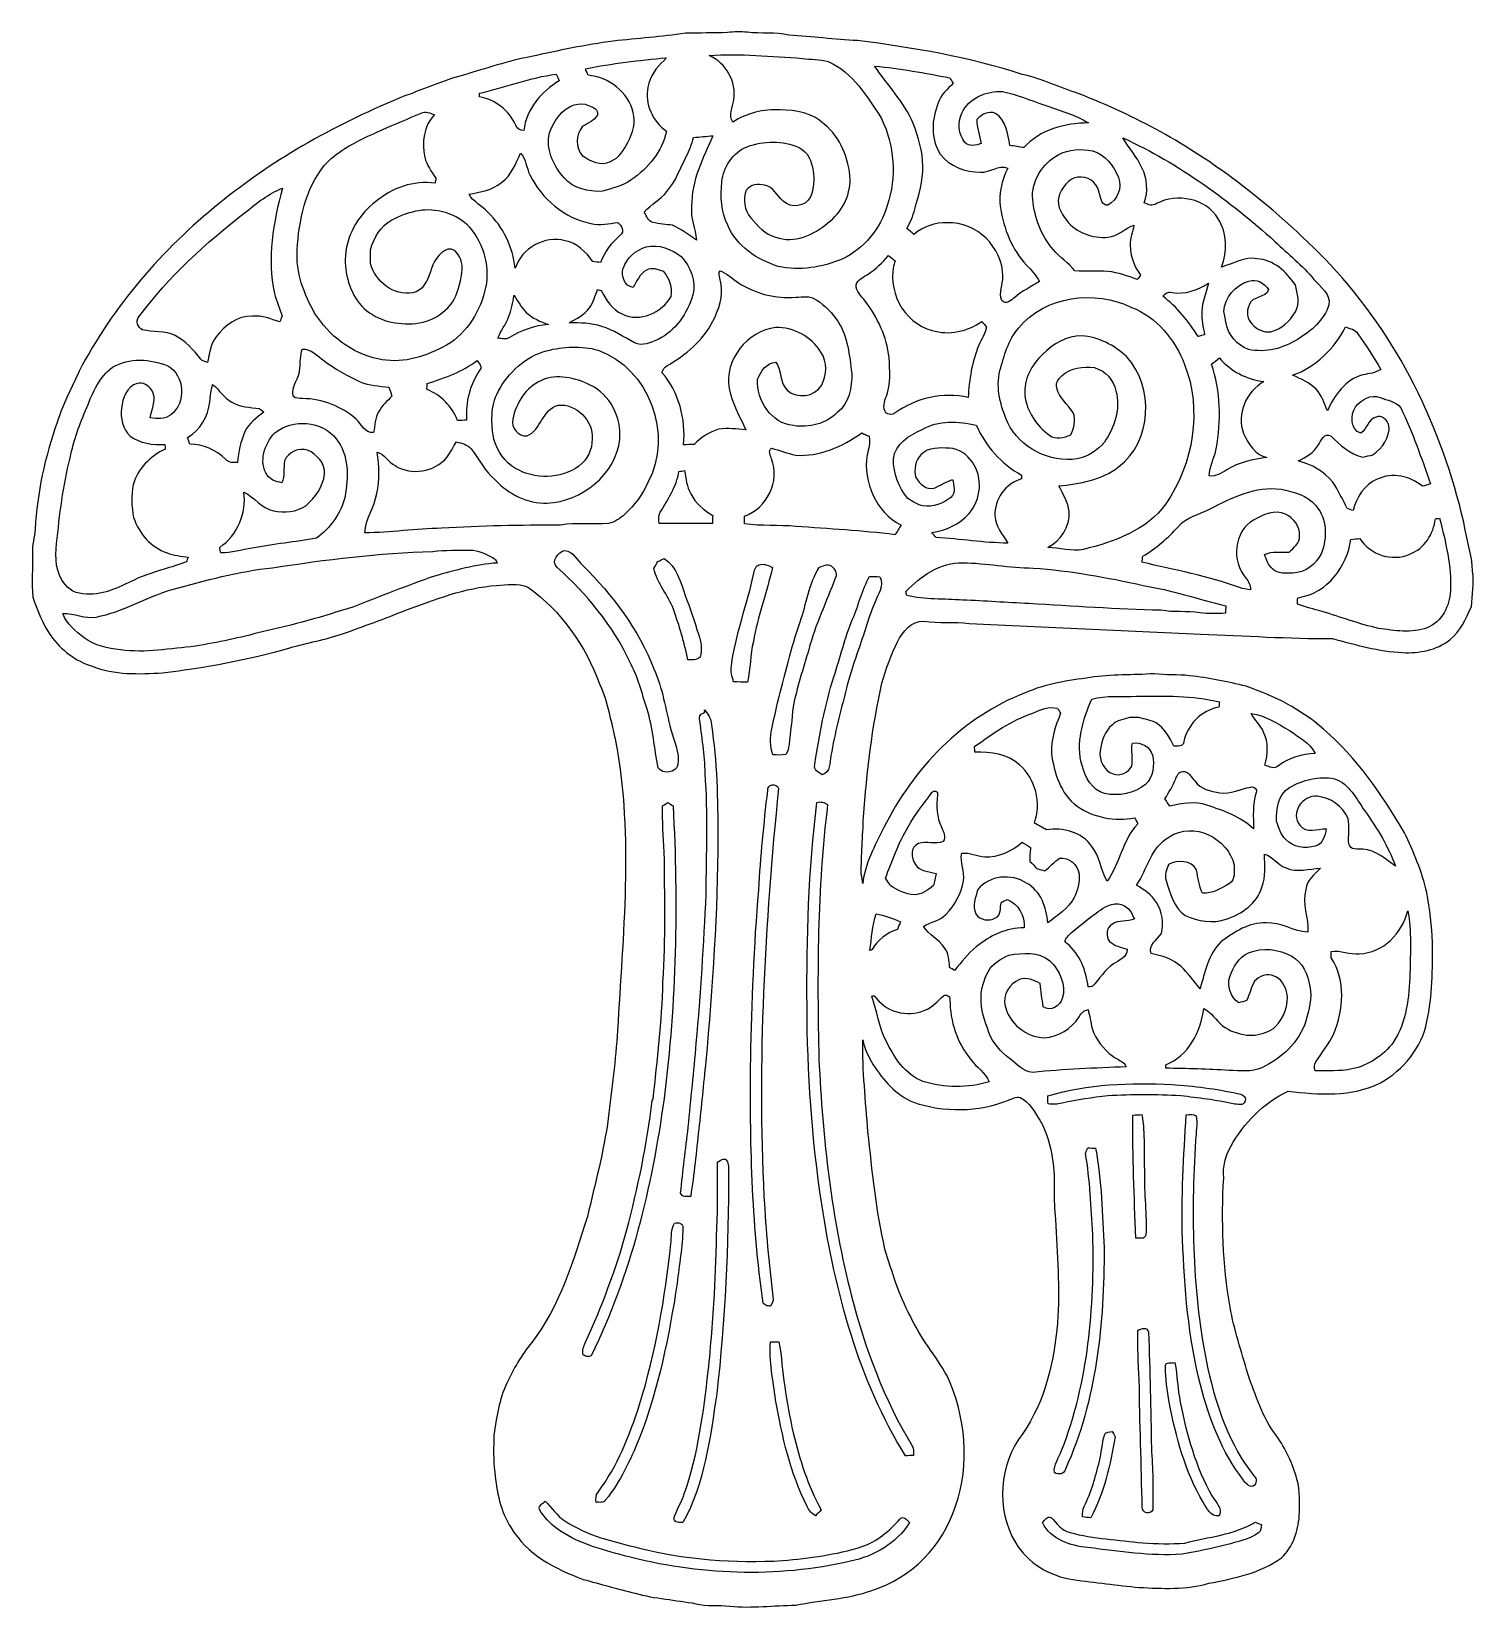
# Model space of a CAD drawing. Header units: centimetres. Extents: x -11.6 to 11.6, y -12.7 to 12.6.
import ezdxf

# ---------------------------------------------------------------- set-up
doc = ezdxf.new("R2010")
doc.units = ezdxf.units.CM
doc.header["$MEASUREMENT"] = 0
doc.layers.add('Camada 1', color=7, linetype='Continuous')

msp = doc.modelspace()

# ---------------------------------------------------------------- linework, layer by layer
at = {"layer": 'Camada 1', "color": 156}
for points, knots in [([(-2.25531, 12.48727), (-1.86867, 12.53101), (-1.47954, 12.55676), (-1.09502, 12.61427), (-1.09502, 12.61427), (-0.87029, 12.62027), (-0.64523, 12.61463), (-0.42016, 12.6252), (-0.42016, 12.6252), (-0.31608, 12.63932), (-0.21025, 12.64143), (-0.10583, 12.6305), (-0.10583, 12.6305), (0.11677, 12.60298), (0.34361, 12.6372), (0.56339, 12.58287), (0.56339, 12.58287), (0.93027, 12.55959), (1.29575, 12.51585), (1.66299, 12.49574), (1.66299, 12.49574), (2.55588, 12.38637), (3.44735, 12.23009), (4.30494, 11.95387), (4.30494, 11.95387), (4.61963, 11.88014), (4.91489, 11.74714), (5.21899, 11.6406), (5.21899, 11.6406), (6.11716, 11.29417), (6.96877, 10.82604), (7.73606, 10.24395), (7.73606, 10.24395), (8.2751, 9.83473), (8.78592, 9.38776), (9.25089, 8.89599), (9.25089, 8.89599), (10.32756, 7.75017), (11.03453, 6.29072), (11.38765, 4.76637), (11.38765, 4.76637), (11.424, 4.50179), (11.52455, 4.24885), (11.52947, 3.98003), (11.52947, 3.98003), (11.55912, 3.78953), (11.52172, 3.59974), (11.51113, 3.40959), (11.51113, 3.40959), (11.41694, 3.22085), (11.33968, 3.00848), (11.16224, 2.87972), (11.16224, 2.87972), (10.95058, 2.71215), (10.67045, 2.66242), (10.40659, 2.67545), (10.40659, 2.67545), (10.02312, 2.69487), (9.65234, 2.80175), (9.28404, 2.90125), (9.28404, 2.90125), (8.57708, 2.89701), (7.87259, 2.94604), (7.16704, 2.9711), (7.16704, 2.9711), (5.92912, 3.0226), (4.69123, 3.08997), (3.45334, 3.14077), (3.45334, 3.14077), (3.21203, 3.1757), (2.96686, 3.14077), (2.72625, 3.18028), (2.72625, 3.18028), (2.52448, 3.18099), (2.38794, 3.01237), (2.30363, 2.84868), (2.30363, 2.84868), (2.2031, 2.63489), (2.11454, 2.41406), (2.05458, 2.18475), (2.05458, 2.18475), (1.89688, 1.47884), (1.81081, 0.75847), (1.75823, 0.03774), (1.75823, 0.03774), (1.74871, -0.26882), (1.71944, -0.57538), (1.72402, -0.88229), (1.72402, -0.88229), (1.73319, -0.93203), (1.7413, -0.98212), (1.74907, -1.03258), (1.74907, -1.03258), (1.77835, -0.71013), (1.94239, -0.42545), (2.08138, -0.14076), (2.08138, -0.14076), (2.55693, 0.81173), (3.34503, 1.6457), (4.35327, 2.02881), (4.35327, 2.02881), (4.68205, 2.17523), (5.0426, 2.22673), (5.39679, 2.27541), (5.39679, 2.27541), (5.73651, 2.32728), (6.08083, 2.31104), (6.42267, 2.33644), (6.42267, 2.33644), (6.61, 2.30857), (6.80049, 2.32621), (6.98853, 2.30433), (6.98853, 2.30433), (7.29473, 2.27047), (7.59777, 2.20944), (7.89622, 2.13395), (7.89622, 2.13395), (8.34565, 1.98154), (8.77958, 1.76423), (9.13694, 1.44814), (9.13694, 1.44814), (9.67563, 0.98707), (10.07568, 0.38946), (10.43763, -0.21449), (10.43763, -0.21449), (10.58087, -0.52458), (10.72056, -0.84137), (10.79465, -1.17615), (10.79465, -1.17615), (10.83944, -1.44144), (10.88212, -1.7085), (10.88565, -1.97801), (10.88565, -1.97801), (10.89025, -2.40135), (10.88354, -2.82857), (10.79746, -3.24484), (10.79746, -3.24484), (10.71245, -3.6636), (10.4207, -4.02554), (10.04958, -4.22945), (10.04958, -4.22945), (9.59061, -4.46051), (9.06251, -4.41749), (8.56862, -4.36316), (8.56862, -4.36316), (8.17562, -4.54695), (7.85953, -4.87539), (7.64928, -5.25144), (7.64928, -5.25144), (7.56425, -5.40419), (7.52157, -5.57742), (7.53638, -5.75203), (7.53638, -5.75203), (7.49828, -6.44489), (7.52086, -7.1434), (7.63905, -7.82813), (7.63905, -7.82813), (7.70149, -8.19255), (7.82567, -8.54109), (7.92232, -8.89669), (7.92232, -8.89669), (8.04969, -9.23854), (8.15374, -9.60013), (8.38164, -9.89153), (8.38164, -9.89153), (8.53334, -10.10002), (8.6427, -10.33955), (8.71114, -10.58791), (8.71114, -10.58791), (8.77111, -10.77982), (8.74994, -10.98373), (8.74959, -11.182), (8.74959, -11.182), (8.73018, -11.42612), (8.64622, -11.68082), (8.46349, -11.85157), (8.46349, -11.85157), (8.12482, -12.09922), (7.70078, -12.18035), (7.29755, -12.25937), (7.29755, -12.25937), (6.93596, -12.36732), (6.55425, -12.34263), (6.18243, -12.32641), (6.18243, -12.32641), (5.82858, -12.29042), (5.47475, -12.24915), (5.12234, -12.20116), (5.12234, -12.20116), (4.74698, -12.14754), (4.39454, -11.9327), (4.19488, -11.6078), (4.19488, -11.6078), (3.87843, -11.07193), (3.93417, -10.34732), (4.31305, -9.85697), (4.31305, -9.85697), (4.67465, -9.33767), (4.81259, -8.70303), (4.87257, -8.08319), (4.87257, -8.08319), (4.90855, -7.52827), (4.86726, -6.97371), (4.8387, -6.41984), (4.8387, -6.41984), (4.7967, -6.10305), (4.84292, -5.78131), (4.79283, -5.46559), (4.79283, -5.46559), (4.75509, -5.2451), (4.70641, -5.02179), (4.58786, -4.82917), (4.58786, -4.82917), (4.50356, -4.69335), (4.42241, -4.53848), (4.27177, -4.46617), (4.27177, -4.46617), (4.20441, -4.445), (4.14267, -4.48522), (4.08269, -4.50814), (4.08269, -4.50814), (3.59938, -4.69759), (3.05082, -4.70853), (2.5601, -4.53989), (2.5601, -4.53989), (2.2807, -4.42736), (2.07432, -4.1857), (1.91628, -3.93734), (1.91628, -3.93734), (1.83902, -3.81458), (1.77799, -3.68087), (1.74625, -3.53905), (1.74625, -3.53905), (1.74166, -4.03189), (1.79246, -4.52296), (1.83091, -5.01368), (1.83091, -5.01368), (1.89688, -5.64444), (1.96356, -6.27768), (2.1029, -6.89715), (2.1029, -6.89715), (2.21791, -7.26263), (2.32409, -7.63551), (2.51249, -7.97172), (2.51249, -7.97172), (2.66347, -8.31778), (2.91782, -8.60354), (3.10056, -8.93163), (3.10056, -8.93163), (3.39724, -9.58003), (3.4738, -10.3452), (3.23391, -11.0243), (3.23391, -11.0243), (3.03883, -11.6526), (2.52623, -12.17965), (1.89476, -12.37368), (1.89476, -12.37368), (1.50106, -12.5162), (1.07843, -12.52536), (0.67239, -12.6118), (0.67239, -12.6118), (0.31925, -12.61392), (-0.03352, -12.66367), (-0.38664, -12.62698), (-0.38664, -12.62698), (-0.56761, -12.60369), (-0.75423, -12.63967), (-0.93098, -12.58675), (-0.93098, -12.58675), (-1.25448, -12.52573), (-1.58608, -12.50914), (-1.90358, -12.41882), (-1.90358, -12.41882), (-2.18334, -12.35321), (-2.45886, -12.27101), (-2.73614, -12.19729), (-2.73614, -12.19729), (-3.18347, -12.03254), (-3.64208, -11.79653), (-3.89113, -11.37038), (-3.89113, -11.37038), (-4.06929, -11.1058), (-4.12291, -10.78618), (-4.15642, -10.47537), (-4.15642, -10.47537), (-4.18287, -10.27747), (-4.17405, -10.07709), (-4.16913, -9.87812), (-4.16913, -9.87812), (-4.1275, -9.5966), (-4.08657, -9.30945), (-3.96416, -9.04945), (-3.96416, -9.04945), (-3.85375, -8.81873), (-3.72709, -8.5933), (-3.56164, -8.39752), (-3.56164, -8.39752), (-3.10797, -7.80204), (-2.89102, -7.0746), (-2.66912, -6.37117), (-2.66912, -6.37117), (-2.54528, -5.84975), (-2.40911, -5.33011), (-2.33539, -4.79882), (-2.33539, -4.79882), (-2.28211, -4.32859), (-2.21473, -3.86009), (-2.18687, -3.38771), (-2.18687, -3.38771), (-2.10007, -1.85137), (-1.93321, -0.2942), (-2.21121, 1.2326), (-2.21121, 1.2326), (-2.29129, 1.54869), (-2.33856, 1.87501), (-2.47473, 2.17382), (-2.47473, 2.17382), (-2.70087, 2.78623), (-3.09174, 3.34715), (-3.6262, 3.72779), (-3.6262, 3.72779), (-3.78495, 3.79411), (-3.96205, 3.76025), (-4.12855, 3.75214), (-4.12855, 3.75214), (-4.63585, 3.71897), (-5.11069, 3.52602), (-5.58411, 3.35845), (-5.58411, 3.35845), (-5.91714, 3.21556), (-6.25934, 3.09738), (-6.60047, 2.97638), (-6.60047, 2.97638), (-6.87704, 2.88149), (-7.16597, 2.83279), (-7.44573, 2.75061), (-7.44573, 2.75061), (-8.11283, 2.5608), (-8.79651, 2.43063), (-9.48513, 2.35196), (-9.48513, 2.35196), (-9.86261, 2.32657), (-10.25489, 2.31739), (-10.61402, 2.45533), (-10.61402, 2.45533), (-10.88143, 2.54034), (-11.1132, 2.71814), (-11.27478, 2.94604), (-11.27478, 2.94604), (-11.41271, 3.1309), (-11.4868, 3.35209), (-11.56617, 3.56551), (-11.56617, 3.56551), (-11.58627, 3.79906), (-11.56547, 4.03401), (-11.57252, 4.2679), (-11.57252, 4.2679), (-11.57922, 4.39949), (-11.53759, 4.52613), (-11.52807, 4.65632), (-11.52807, 4.65632), (-11.4935, 5.2398), (-11.37602, 5.81837), (-11.17317, 6.36693), (-11.17317, 6.36693), (-11.09415, 6.65621), (-10.94387, 6.91656), (-10.82357, 7.18889), (-10.82357, 7.18889), (-10.27888, 8.23665), (-9.49007, 9.14576), (-8.57355, 9.88553), (-8.57355, 9.88553), (-7.67715, 10.61473), (-6.65692, 11.18022), (-5.58799, 11.61308), (-5.58799, 11.61308), (-5.27719, 11.72068), (-4.97733, 11.86215), (-4.65737, 11.94152), (-4.65737, 11.94152), (-4.29718, 12.05052), (-3.93912, 12.1733), (-3.56763, 12.23856), (-3.56763, 12.23856), (-3.13407, 12.33981), (-2.69662, 12.42695), (-2.25531, 12.48727)], [0, 0, 0, 0, 0.01020408, 0.01020408, 0.01020408, 0.01020408, 0.02040816, 0.02040816, 0.02040816, 0.02040816, 0.03061224, 0.03061224, 0.03061224, 0.03061224, 0.04081633, 0.04081633, 0.04081633, 0.04081633, 0.05102041, 0.05102041, 0.05102041, 0.05102041, 0.06122449, 0.06122449, 0.06122449, 0.06122449, 0.07142857, 0.07142857, 0.07142857, 0.07142857, 0.08163265, 0.08163265, 0.08163265, 0.08163265, 0.09183673, 0.09183673, 0.09183673, 0.09183673, 0.10204082, 0.10204082, 0.10204082, 0.10204082, 0.1122449, 0.1122449, 0.1122449, 0.1122449, 0.12244898, 0.12244898, 0.12244898, 0.12244898, 0.13265306, 0.13265306, 0.13265306, 0.13265306, 0.14285714, 0.14285714, 0.14285714, 0.14285714, 0.15306122, 0.15306122, 0.15306122, 0.15306122, 0.16326531, 0.16326531, 0.16326531, 0.16326531, 0.17346939, 0.17346939, 0.17346939, 0.17346939, 0.18367347, 0.18367347, 0.18367347, 0.18367347, 0.19387755, 0.19387755, 0.19387755, 0.19387755, 0.20408163, 0.20408163, 0.20408163, 0.20408163, 0.21428571, 0.21428571, 0.21428571, 0.21428571, 0.2244898, 0.2244898, 0.2244898, 0.2244898, 0.23469388, 0.23469388, 0.23469388, 0.23469388, 0.24489796, 0.24489796, 0.24489796, 0.24489796, 0.25510204, 0.25510204, 0.25510204, 0.25510204, 0.26530612, 0.26530612, 0.26530612, 0.26530612, 0.2755102, 0.2755102, 0.2755102, 0.2755102, 0.28571429, 0.28571429, 0.28571429, 0.28571429, 0.29591837, 0.29591837, 0.29591837, 0.29591837, 0.30612245, 0.30612245, 0.30612245, 0.30612245, 0.31632653, 0.31632653, 0.31632653, 0.31632653, 0.32653061, 0.32653061, 0.32653061, 0.32653061, 0.33673469, 0.33673469, 0.33673469, 0.33673469, 0.34693878, 0.34693878, 0.34693878, 0.34693878, 0.35714286, 0.35714286, 0.35714286, 0.35714286, 0.36734694, 0.36734694, 0.36734694, 0.36734694, 0.37755102, 0.37755102, 0.37755102, 0.37755102, 0.3877551, 0.3877551, 0.3877551, 0.3877551, 0.39795918, 0.39795918, 0.39795918, 0.39795918, 0.40816327, 0.40816327, 0.40816327, 0.40816327, 0.41836735, 0.41836735, 0.41836735, 0.41836735, 0.42857143, 0.42857143, 0.42857143, 0.42857143, 0.43877551, 0.43877551, 0.43877551, 0.43877551, 0.44897959, 0.44897959, 0.44897959, 0.44897959, 0.45918367, 0.45918367, 0.45918367, 0.45918367, 0.46938776, 0.46938776, 0.46938776, 0.46938776, 0.47959184, 0.47959184, 0.47959184, 0.47959184, 0.48979592, 0.48979592, 0.48979592, 0.48979592, 0.5, 0.5, 0.5, 0.5, 0.51020408, 0.51020408, 0.51020408, 0.51020408, 0.52040816, 0.52040816, 0.52040816, 0.52040816, 0.53061224, 0.53061224, 0.53061224, 0.53061224, 0.54081633, 0.54081633, 0.54081633, 0.54081633, 0.55102041, 0.55102041, 0.55102041, 0.55102041, 0.56122449, 0.56122449, 0.56122449, 0.56122449, 0.57142857, 0.57142857, 0.57142857, 0.57142857, 0.58163265, 0.58163265, 0.58163265, 0.58163265, 0.59183673, 0.59183673, 0.59183673, 0.59183673, 0.60204082, 0.60204082, 0.60204082, 0.60204082, 0.6122449, 0.6122449, 0.6122449, 0.6122449, 0.62244898, 0.62244898, 0.62244898, 0.62244898, 0.63265306, 0.63265306, 0.63265306, 0.63265306, 0.64285714, 0.64285714, 0.64285714, 0.64285714, 0.65306122, 0.65306122, 0.65306122, 0.65306122, 0.66326531, 0.66326531, 0.66326531, 0.66326531, 0.67346939, 0.67346939, 0.67346939, 0.67346939, 0.68367347, 0.68367347, 0.68367347, 0.68367347, 0.69387755, 0.69387755, 0.69387755, 0.69387755, 0.70408163, 0.70408163, 0.70408163, 0.70408163, 0.71428571, 0.71428571, 0.71428571, 0.71428571, 0.7244898, 0.7244898, 0.7244898, 0.7244898, 0.73469388, 0.73469388, 0.73469388, 0.73469388, 0.74489796, 0.74489796, 0.74489796, 0.74489796, 0.75510204, 0.75510204, 0.75510204, 0.75510204, 0.76530612, 0.76530612, 0.76530612, 0.76530612, 0.7755102, 0.7755102, 0.7755102, 0.7755102, 0.78571429, 0.78571429, 0.78571429, 0.78571429, 0.79591837, 0.79591837, 0.79591837, 0.79591837, 0.80612245, 0.80612245, 0.80612245, 0.80612245, 0.81632653, 0.81632653, 0.81632653, 0.81632653, 0.82653061, 0.82653061, 0.82653061, 0.82653061, 0.83673469, 0.83673469, 0.83673469, 0.83673469, 0.84693878, 0.84693878, 0.84693878, 0.84693878, 0.85714286, 0.85714286, 0.85714286, 0.85714286, 0.86734694, 0.86734694, 0.86734694, 0.86734694, 0.87755102, 0.87755102, 0.87755102, 0.87755102, 0.8877551, 0.8877551, 0.8877551, 0.8877551, 0.89795918, 0.89795918, 0.89795918, 0.89795918, 0.90816327, 0.90816327, 0.90816327, 0.90816327, 0.91836735, 0.91836735, 0.91836735, 0.91836735, 0.92857143, 0.92857143, 0.92857143, 0.92857143, 0.93877551, 0.93877551, 0.93877551, 0.93877551, 0.94897959, 0.94897959, 0.94897959, 0.94897959, 0.95918367, 0.95918367, 0.95918367, 0.95918367, 0.96938776, 0.96938776, 0.96938776, 0.96938776, 0.97959184, 0.97959184, 0.97959184, 0.97959184, 1, 1, 1, 1]), ([(-2.70262, 12.04488), (-2.70262, 12.04488), (-2.70262, 12.04488), (-2.70262, 12.04488), (-2.70262, 12.04488), (-2.69168, 12.01878), (-2.67017, 11.96657), (-2.65959, 11.94046), (-2.65959, 11.94046), (-2.32867, 11.90978), (-2.01224, 11.66847), (-1.93498, 11.33968), (-1.93498, 11.33968), (-1.89123, 11.17987), (-1.94274, 11.01407), (-2.01436, 10.87084), (-2.01436, 10.87084), (-2.08421, 10.74807), (-2.16005, 10.61191), (-2.2987, 10.55722), (-2.2987, 10.55722), (-2.4518, 10.47467), (-2.62714, 10.55934), (-2.75201, 10.65459), (-2.75201, 10.65459), (-2.86561, 10.77983), (-2.85326, 10.9802), (-2.7559, 11.11214), (-2.7559, 11.11214), (-2.67053, 11.16682), (-2.5654, 11.20704), (-2.51037, 11.297), (-2.51037, 11.297), (-2.48179, 11.38977), (-2.58339, 11.42858), (-2.65112, 11.45327), (-2.65112, 11.45327), (-2.79964, 11.5263), (-2.97215, 11.44622), (-3.08151, 11.33968), (-3.08151, 11.33968), (-3.17534, 11.23173), (-3.26248, 11.10826), (-3.2886, 10.96468), (-3.2886, 10.96468), (-3.32527, 10.71597), (-3.2025, 10.47326), (-3.042, 10.29158), (-3.042, 10.29158), (-2.89207, 10.11872), (-2.649, 10.06756), (-2.42958, 10.07779), (-2.42958, 10.07779), (-2.27188, 10.12578), (-2.10609, 10.16247), (-1.9699, 10.26054), (-1.9699, 10.26054), (-1.69898, 10.44363), (-1.46473, 10.71421), (-1.40229, 11.043), (-1.40229, 11.043), (-1.62348, 11.19857), (-1.75331, 11.48009), (-1.69898, 11.74855), (-1.69898, 11.74855), (-1.67357, 11.91965), (-1.56527, 12.0657), (-1.43756, 12.17647), (-1.43756, 12.17647), (-1.42909, 12.18776), (-1.41286, 12.21034), (-1.40441, 12.22162), (-1.40441, 12.22162), (-1.83902, 12.17788), (-2.27365, 12.1292), (-2.70262, 12.04488)], [0, 0, 0, 0, 0.05, 0.05, 0.05, 0.05, 0.1, 0.1, 0.1, 0.1, 0.15, 0.15, 0.15, 0.15, 0.2, 0.2, 0.2, 0.2, 0.25, 0.25, 0.25, 0.25, 0.3, 0.3, 0.3, 0.3, 0.35, 0.35, 0.35, 0.35, 0.4, 0.4, 0.4, 0.4, 0.45, 0.45, 0.45, 0.45, 0.5, 0.5, 0.5, 0.5, 0.55, 0.55, 0.55, 0.55, 0.6, 0.6, 0.6, 0.6, 0.65, 0.65, 0.65, 0.65, 0.7, 0.7, 0.7, 0.7, 0.75, 0.75, 0.75, 0.75, 0.8, 0.8, 0.8, 0.8, 0.85, 0.85, 0.85, 0.85, 0.9, 0.9, 0.9, 0.9, 1, 1, 1, 1]), ([(-0.71472, 12.25584), (-0.71472, 12.25584), (-0.71472, 12.25584), (-0.71472, 12.25584), (-0.71472, 12.25584), (-0.44309, 12.13802), (-0.27693, 11.83357), (-0.32137, 11.54182), (-0.32137, 11.54182), (-0.33548, 11.42365), (-0.41556, 11.30018), (-0.33689, 11.18869), (-0.33689, 11.18869), (-0.11253, 11.33298), (0.15699, 11.39648), (0.42228, 11.3866), (0.42228, 11.3866), (0.6731, 11.3799), (0.94614, 11.33581), (1.13171, 11.15165), (1.13171, 11.15165), (1.39171, 10.93681), (1.52964, 10.60026), (1.54305, 10.26795), (1.54305, 10.26795), (1.55151, 9.99348), (1.39946, 9.73701), (1.18886, 9.57015), (1.18886, 9.57015), (0.96343, 9.37718), (0.64381, 9.23395), (0.34819, 9.34155), (0.34819, 9.34155), (0.18062, 9.38847), (0.06173, 9.525), (-0.04867, 9.65094), (-0.04867, 9.65094), (-0.15205, 9.77159), (-0.18204, 9.95115), (-0.12064, 10.09755), (-0.12064, 10.09755), (-0.05503, 10.18786), (0.07126, 10.20127), (0.17251, 10.17481), (0.17251, 10.17481), (0.31537, 10.15576), (0.36759, 10.00125), (0.47096, 9.92116), (0.47096, 9.92116), (0.59336, 9.79769), (0.83397, 9.83085), (0.90945, 9.99101), (0.90945, 9.99101), (0.96414, 10.12189), (0.97048, 10.269), (0.94967, 10.408), (0.94967, 10.408), (0.93132, 10.55581), (0.86747, 10.71174), (0.72495, 10.77912), (0.72495, 10.77912), (0.46531, 10.89448), (0.15733, 10.89025), (-0.10759, 10.79287), (-0.10759, 10.79287), (-0.33972, 10.70362), (-0.48436, 10.46903), (-0.51223, 10.22879), (-0.51223, 10.22879), (-0.53693, 9.99419), (-0.52599, 9.74795), (-0.41839, 9.53311), (-0.41839, 9.53311), (-0.27763, 9.1955), (0.05257, 8.97643), (0.39193, 8.87341), (0.39193, 8.87341), (0.73413, 8.79651), (1.09784, 8.85648), (1.41851, 8.99018), (1.41851, 8.99018), (1.76742, 9.15493), (2.02952, 9.48125), (2.13888, 9.84884), (2.13888, 9.84884), (2.29904, 10.30287), (2.25036, 10.81722), (2.04505, 11.24832), (2.04505, 11.24832), (1.81821, 11.59721), (1.58715, 11.98244), (1.19308, 12.16166), (1.19308, 12.16166), (1.05798, 12.19976), (0.91439, 12.18847), (0.77645, 12.21139), (0.77645, 12.21139), (0.27975, 12.23891), (-0.21695, 12.29254), (-0.71472, 12.25584)], [0, 0, 0, 0, 0.03846154, 0.03846154, 0.03846154, 0.03846154, 0.07692308, 0.07692308, 0.07692308, 0.07692308, 0.11538462, 0.11538462, 0.11538462, 0.11538462, 0.15384615, 0.15384615, 0.15384615, 0.15384615, 0.19230769, 0.19230769, 0.19230769, 0.19230769, 0.23076923, 0.23076923, 0.23076923, 0.23076923, 0.26923077, 0.26923077, 0.26923077, 0.26923077, 0.30769231, 0.30769231, 0.30769231, 0.30769231, 0.34615385, 0.34615385, 0.34615385, 0.34615385, 0.38461538, 0.38461538, 0.38461538, 0.38461538, 0.42307692, 0.42307692, 0.42307692, 0.42307692, 0.46153846, 0.46153846, 0.46153846, 0.46153846, 0.5, 0.5, 0.5, 0.5, 0.53846154, 0.53846154, 0.53846154, 0.53846154, 0.57692308, 0.57692308, 0.57692308, 0.57692308, 0.61538462, 0.61538462, 0.61538462, 0.61538462, 0.65384615, 0.65384615, 0.65384615, 0.65384615, 0.69230769, 0.69230769, 0.69230769, 0.69230769, 0.73076923, 0.73076923, 0.73076923, 0.73076923, 0.76923077, 0.76923077, 0.76923077, 0.76923077, 0.80769231, 0.80769231, 0.80769231, 0.80769231, 0.84615385, 0.84615385, 0.84615385, 0.84615385, 0.88461538, 0.88461538, 0.88461538, 0.88461538, 0.92307692, 0.92307692, 0.92307692, 0.92307692, 1, 1, 1, 1]), ([(-4.39949, 11.65189), (-4.39949, 11.65189), (-4.39949, 11.65189), (-4.39949, 11.65189), (-4.39949, 11.65189), (-4.40019, 11.63778), (-4.40124, 11.60955), (-4.40195, 11.59544), (-4.40195, 11.59544), (-4.14937, 11.55029), (-3.92394, 11.37461), (-3.82023, 11.13931), (-3.82023, 11.13931), (-3.80505, 11.0751), (-3.75072, 11.05817), (-3.69076, 11.05288), (-3.69076, 11.05288), (-3.65019, 11.39825), (-3.40995, 11.67765), (-3.12103, 11.85262), (-3.12103, 11.85262), (-3.13336, 11.87873), (-3.15806, 11.93165), (-3.17005, 11.95775), (-3.17005, 11.95775), (-3.59021, 11.90271), (-3.9885, 11.74855), (-4.39949, 11.65189)], [0, 0, 0, 0, 0.125, 0.125, 0.125, 0.125, 0.25, 0.25, 0.25, 0.25, 0.375, 0.375, 0.375, 0.375, 0.5, 0.5, 0.5, 0.5, 0.625, 0.625, 0.625, 0.625, 0.75, 0.75, 0.75, 0.75, 1, 1, 1, 1]), ([(1.93745, 12.08792), (1.93745, 12.08792), (1.93745, 12.08792), (1.93745, 12.08792), (1.93745, 12.08792), (2.14277, 11.78101), (2.40982, 11.51149), (2.55658, 11.16753), (2.55658, 11.16753), (2.63666, 10.94634), (2.70898, 10.71738), (2.71144, 10.47997), (2.71144, 10.47997), (2.71744, 10.2429), (2.6423, 10.01571), (2.58127, 9.78993), (2.58127, 9.78993), (2.55269, 9.68162), (2.51001, 9.57791), (2.45497, 9.48055), (2.45497, 9.48055), (2.49237, 9.4495), (2.52976, 9.4181), (2.56786, 9.38705), (2.56786, 9.38705), (2.71992, 9.50771), (2.91007, 9.58108), (3.10585, 9.57333), (3.10585, 9.57333), (3.56904, 9.59343), (3.99555, 9.17504), (3.99413, 8.71361), (3.99413, 8.71361), (3.99767, 8.58308), (3.92219, 8.45079), (3.97791, 8.32343), (3.97791, 8.32343), (4.04917, 8.25252), (4.12679, 8.32555), (4.18429, 8.37388), (4.18429, 8.37388), (4.30354, 8.47831), (4.44782, 8.54604), (4.57975, 8.63176), (4.57975, 8.63176), (4.52649, 8.72983), (4.45311, 8.81345), (4.37515, 8.89176), (4.37515, 8.89176), (4.13843, 9.14223), (4.00826, 9.47596), (3.95746, 9.81321), (3.95746, 9.81321), (3.92219, 10.03158), (3.97791, 10.25348), (4.07282, 10.44998), (4.07282, 10.44998), (3.91865, 10.50819), (3.78777, 10.37554), (3.63466, 10.38295), (3.63466, 10.38295), (3.39548, 10.38718), (3.1376, 10.47537), (2.99013, 10.67258), (2.99013, 10.67258), (2.83033, 10.91847), (2.8508, 11.23667), (2.95804, 11.49914), (2.95804, 11.49914), (2.99826, 11.62931), (3.10868, 11.71609), (3.19651, 11.81417), (3.19651, 11.81417), (3.17816, 11.84239), (3.16052, 11.87061), (3.14289, 11.89884), (3.14289, 11.89884), (2.74355, 11.97609), (2.34244, 12.04806), (1.93745, 12.08792)], [0, 0, 0, 0, 0.04761905, 0.04761905, 0.04761905, 0.04761905, 0.0952381, 0.0952381, 0.0952381, 0.0952381, 0.14285714, 0.14285714, 0.14285714, 0.14285714, 0.19047619, 0.19047619, 0.19047619, 0.19047619, 0.23809524, 0.23809524, 0.23809524, 0.23809524, 0.28571429, 0.28571429, 0.28571429, 0.28571429, 0.33333333, 0.33333333, 0.33333333, 0.33333333, 0.38095238, 0.38095238, 0.38095238, 0.38095238, 0.42857143, 0.42857143, 0.42857143, 0.42857143, 0.47619048, 0.47619048, 0.47619048, 0.47619048, 0.52380952, 0.52380952, 0.52380952, 0.52380952, 0.57142857, 0.57142857, 0.57142857, 0.57142857, 0.61904762, 0.61904762, 0.61904762, 0.61904762, 0.66666667, 0.66666667, 0.66666667, 0.66666667, 0.71428571, 0.71428571, 0.71428571, 0.71428571, 0.76190476, 0.76190476, 0.76190476, 0.76190476, 0.80952381, 0.80952381, 0.80952381, 0.80952381, 0.85714286, 0.85714286, 0.85714286, 0.85714286, 0.9047619, 0.9047619, 0.9047619, 0.9047619, 1, 1, 1, 1]), ([(3.33762, 11.33122), (3.33762, 11.33122), (3.33762, 11.33122), (3.33762, 11.33122), (3.33762, 11.33122), (3.26178, 11.18517), (3.27978, 10.98938), (3.38632, 10.86308), (3.38632, 10.86308), (3.45405, 10.78618), (3.56551, 10.8144), (3.64878, 10.84544), (3.64878, 10.84544), (3.61562, 10.97244), (3.58034, 11.09979), (3.57681, 11.23208), (3.57681, 11.23208), (3.65266, 11.30688), (3.76555, 11.3792), (3.87419, 11.32663), (3.87419, 11.32663), (4.04883, 11.21974), (4.07599, 10.9989), (4.10562, 10.81475), (4.10562, 10.81475), (4.18041, 10.80169), (4.2552, 10.78794), (4.33069, 10.77806), (4.33069, 10.77806), (4.59069, 11.0684), (4.99109, 11.17247), (5.36821, 11.17529), (5.36821, 11.17529), (5.14702, 11.309), (4.89654, 11.37955), (4.6542, 11.46386), (4.6542, 11.46386), (4.43371, 11.53936), (4.2164, 11.63002), (3.98814, 11.67906), (3.98814, 11.67906), (3.7352, 11.69105), (3.4424, 11.57781), (3.33762, 11.33122)], [0, 0, 0, 0, 0.08333333, 0.08333333, 0.08333333, 0.08333333, 0.16666667, 0.16666667, 0.16666667, 0.16666667, 0.25, 0.25, 0.25, 0.25, 0.33333333, 0.33333333, 0.33333333, 0.33333333, 0.41666667, 0.41666667, 0.41666667, 0.41666667, 0.5, 0.5, 0.5, 0.5, 0.58333333, 0.58333333, 0.58333333, 0.58333333, 0.66666667, 0.66666667, 0.66666667, 0.66666667, 0.75, 0.75, 0.75, 0.75, 0.83333333, 0.83333333, 0.83333333, 0.83333333, 1, 1, 1, 1]), ([(-5.33893, 11.33086), (-5.33893, 11.33086), (-5.33893, 11.33086), (-5.33893, 11.33086), (-5.33893, 11.33086), (-5.75274, 11.15447), (-6.17361, 10.99008), (-6.56342, 10.76359), (-6.56342, 10.76359), (-6.6816, 10.68458), (-6.79944, 10.60026), (-6.8901, 10.48985), (-6.8901, 10.48985), (-7.19561, 10.11132), (-7.29967, 9.61178), (-7.32508, 9.13623), (-7.32508, 9.13623), (-7.35117, 8.77746), (-7.21571, 8.43209), (-7.04532, 8.12376), (-7.04532, 8.12376), (-6.81637, 7.76357), (-6.45337, 7.47501), (-6.02933, 7.38823), (-6.02933, 7.38823), (-5.67513, 7.30425), (-5.30613, 7.40938), (-4.99145, 7.57414), (-4.99145, 7.57414), (-4.64609, 7.74876), (-4.41218, 8.09837), (-4.3187, 8.46737), (-4.3187, 8.46737), (-4.21815, 8.82614), (-4.32223, 9.22867), (-4.56635, 9.507), (-4.56635, 9.507), (-4.67995, 9.64141), (-4.84752, 9.7169), (-5.01543, 9.75783), (-5.01543, 9.75783), (-5.28425, 9.82768), (-5.56753, 9.74548), (-5.80602, 9.61813), (-5.80602, 9.61813), (-5.98664, 9.52112), (-6.09458, 9.33238), (-6.1489, 9.14047), (-6.1489, 9.14047), (-6.14927, 9.06674), (-6.14961, 8.993), (-6.15032, 8.91893), (-6.15032, 8.91893), (-6.07413, 8.62929), (-5.77461, 8.39927), (-5.47088, 8.44796), (-5.47088, 8.44796), (-5.31176, 8.48112), (-5.23098, 8.64129), (-5.18795, 8.78346), (-5.18795, 8.78346), (-5.14526, 8.93445), (-5.05848, 9.08897), (-4.90677, 9.1514), (-4.90677, 9.1514), (-4.76603, 9.17045), (-4.6983, 9.005), (-4.67818, 8.89176), (-4.67818, 8.89176), (-4.67501, 8.72384), (-4.72475, 8.55909), (-4.77801, 8.40105), (-4.77801, 8.40105), (-4.91137, 8.11671), (-5.22464, 7.94066), (-5.53578, 7.95337), (-5.53578, 7.95337), (-5.82965, 7.94032), (-6.13375, 8.05038), (-6.32741, 8.2758), (-6.32741, 8.2758), (-6.50275, 8.509), (-6.57965, 8.80956), (-6.54755, 9.09848), (-6.54755, 9.09848), (-6.50346, 9.41987), (-6.32566, 9.71796), (-6.06565, 9.91164), (-6.06565, 9.91164), (-5.80531, 10.1353), (-5.45606, 10.25595), (-5.11281, 10.20692), (-5.11281, 10.20692), (-5.10962, 10.22737), (-5.10363, 10.26795), (-5.1008, 10.28805), (-5.1008, 10.28805), (-5.16536, 10.396), (-5.25392, 10.49584), (-5.27543, 10.62389), (-5.27543, 10.62389), (-5.32799, 10.85673), (-5.30014, 11.13296), (-5.12375, 11.30793), (-5.12375, 11.30793), (-5.19324, 11.33086), (-5.26732, 11.37143), (-5.33893, 11.33086)], [0, 0, 0, 0, 0.03571429, 0.03571429, 0.03571429, 0.03571429, 0.07142857, 0.07142857, 0.07142857, 0.07142857, 0.10714286, 0.10714286, 0.10714286, 0.10714286, 0.14285714, 0.14285714, 0.14285714, 0.14285714, 0.17857143, 0.17857143, 0.17857143, 0.17857143, 0.21428571, 0.21428571, 0.21428571, 0.21428571, 0.25, 0.25, 0.25, 0.25, 0.28571429, 0.28571429, 0.28571429, 0.28571429, 0.32142857, 0.32142857, 0.32142857, 0.32142857, 0.35714286, 0.35714286, 0.35714286, 0.35714286, 0.39285714, 0.39285714, 0.39285714, 0.39285714, 0.42857143, 0.42857143, 0.42857143, 0.42857143, 0.46428571, 0.46428571, 0.46428571, 0.46428571, 0.5, 0.5, 0.5, 0.5, 0.53571429, 0.53571429, 0.53571429, 0.53571429, 0.57142857, 0.57142857, 0.57142857, 0.57142857, 0.60714286, 0.60714286, 0.60714286, 0.60714286, 0.64285714, 0.64285714, 0.64285714, 0.64285714, 0.67857143, 0.67857143, 0.67857143, 0.67857143, 0.71428571, 0.71428571, 0.71428571, 0.71428571, 0.75, 0.75, 0.75, 0.75, 0.78571429, 0.78571429, 0.78571429, 0.78571429, 0.82142857, 0.82142857, 0.82142857, 0.82142857, 0.85714286, 0.85714286, 0.85714286, 0.85714286, 0.89285714, 0.89285714, 0.89285714, 0.89285714, 0.92857143, 0.92857143, 0.92857143, 0.92857143, 1, 1, 1, 1]), ([(-0.96697, 10.94175), (-0.96697, 10.94175), (-0.96697, 10.94175), (-0.96697, 10.94175), (-0.96697, 10.94175), (-0.99764, 10.83662), (-1.03363, 10.73291), (-1.08408, 10.63554), (-1.08408, 10.63554), (-1.18145, 10.44539), (-1.25095, 10.23725), (-1.39664, 10.07604), (-1.39664, 10.07604), (-1.49401, 9.94127), (-1.65135, 9.87036), (-1.75718, 9.74407), (-1.75718, 9.74407), (-1.72084, 9.6848), (-1.69898, 9.5952), (-1.61995, 9.57897), (-1.61995, 9.57897), (-1.51589, 9.55533), (-1.40935, 9.54369), (-1.30281, 9.53381), (-1.30281, 9.53381), (-1.16451, 9.47067), (-1.04457, 9.37789), (-0.91934, 9.29357), (-0.91934, 9.29357), (-0.93698, 9.47772), (-1.01952, 9.65234), (-0.99905, 9.84073), (-0.99905, 9.84073), (-1.00012, 10.24431), (-0.81704, 10.61049), (-0.65651, 10.96997), (-0.65651, 10.96997), (-0.76022, 10.96044), (-0.86325, 10.94916), (-0.96697, 10.94175)], [0, 0, 0, 0, 0.09090909, 0.09090909, 0.09090909, 0.09090909, 0.18181818, 0.18181818, 0.18181818, 0.18181818, 0.27272727, 0.27272727, 0.27272727, 0.27272727, 0.36363636, 0.36363636, 0.36363636, 0.36363636, 0.45454545, 0.45454545, 0.45454545, 0.45454545, 0.54545455, 0.54545455, 0.54545455, 0.54545455, 0.63636364, 0.63636364, 0.63636364, 0.63636364, 0.72727273, 0.72727273, 0.72727273, 0.72727273, 0.81818182, 0.81818182, 0.81818182, 0.81818182, 1, 1, 1, 1]), ([(5.91819, 10.9354), (5.91819, 10.9354), (5.91819, 10.9354), (5.91819, 10.9354), (5.91819, 10.9354), (6.01203, 10.7703), (6.1489, 10.63271), (6.2244, 10.45668), (6.2244, 10.45668), (6.31472, 10.28347), (6.32495, 10.07568), (6.26321, 9.89117), (6.26321, 9.89117), (6.32741, 9.86296), (6.39621, 9.83403), (6.46041, 9.8806), (6.46041, 9.8806), (6.78814, 10.05416), (7.25487, 9.9642), (7.44889, 9.63471), (7.44889, 9.63471), (7.59459, 9.40505), (7.59989, 9.11119), (7.50111, 8.86248), (7.50111, 8.86248), (7.68948, 8.91363), (7.86906, 9.03569), (8.07507, 8.99477), (8.07507, 8.99477), (8.34107, 8.98031), (8.54251, 8.78381), (8.68644, 8.57744), (8.68644, 8.57744), (8.72243, 8.43773), (8.76299, 8.27792), (8.68927, 8.14282), (8.68927, 8.14282), (8.59649, 7.99782), (8.4649, 7.86377), (8.29098, 7.82496), (8.29098, 7.82496), (8.07261, 7.79073), (7.83307, 8.03451), (7.94456, 8.25112), (7.94456, 8.25112), (7.98476, 8.40139), (8.21548, 8.35942), (8.25429, 8.50018), (8.25429, 8.50018), (8.19396, 8.60459), (8.05956, 8.67621), (7.94066, 8.6367), (7.94066, 8.6367), (7.7223, 8.57426), (7.55402, 8.37564), (7.53991, 8.14704), (7.53991, 8.14704), (7.55332, 8.08566), (7.56355, 8.02393), (7.57695, 7.96254), (7.57695, 7.96254), (7.60659, 7.77134), (7.7537, 7.60659), (7.93291, 7.54062), (7.93291, 7.54062), (8.20773, 7.47994), (8.49595, 7.55755), (8.72912, 7.70712), (8.72912, 7.70712), (8.94115, 7.83483), (9.14858, 8.01052), (9.22479, 8.25429), (9.22479, 8.25429), (9.25547, 8.43455), (9.08507, 8.54392), (8.98489, 8.66457), (8.98489, 8.66457), (8.79897, 8.89035), (8.56721, 9.07026), (8.35976, 9.27452), (8.35976, 9.27452), (7.62212, 9.92893), (6.81884, 10.52547), (5.91819, 10.9354)], [0, 0, 0, 0, 0.04545455, 0.04545455, 0.04545455, 0.04545455, 0.09090909, 0.09090909, 0.09090909, 0.09090909, 0.13636364, 0.13636364, 0.13636364, 0.13636364, 0.18181818, 0.18181818, 0.18181818, 0.18181818, 0.22727273, 0.22727273, 0.22727273, 0.22727273, 0.27272727, 0.27272727, 0.27272727, 0.27272727, 0.31818182, 0.31818182, 0.31818182, 0.31818182, 0.36363636, 0.36363636, 0.36363636, 0.36363636, 0.40909091, 0.40909091, 0.40909091, 0.40909091, 0.45454545, 0.45454545, 0.45454545, 0.45454545, 0.5, 0.5, 0.5, 0.5, 0.54545455, 0.54545455, 0.54545455, 0.54545455, 0.59090909, 0.59090909, 0.59090909, 0.59090909, 0.63636364, 0.63636364, 0.63636364, 0.63636364, 0.68181818, 0.68181818, 0.68181818, 0.68181818, 0.72727273, 0.72727273, 0.72727273, 0.72727273, 0.77272727, 0.77272727, 0.77272727, 0.77272727, 0.81818182, 0.81818182, 0.81818182, 0.81818182, 0.86363636, 0.86363636, 0.86363636, 0.86363636, 0.90909091, 0.90909091, 0.90909091, 0.90909091, 1, 1, 1, 1]), ([(-4.04777, 10.21997), (-4.04777, 10.21997), (-4.04777, 10.21997), (-4.04777, 10.21997), (-4.04777, 10.21997), (-4.19347, 10.09614), (-4.38608, 10.06404), (-4.56812, 10.03053), (-4.56812, 10.03053), (-4.50108, 9.90317), (-4.35609, 9.84884), (-4.26614, 9.74054), (-4.26614, 9.74054), (-4.0153, 9.50665), (-3.87139, 9.18174), (-3.82763, 8.84484), (-3.82763, 8.84484), (-3.71897, 9.16693), (-3.35845, 9.37436), (-3.02648, 9.28299), (-3.02648, 9.28299), (-2.8342, 9.24877), (-2.69027, 9.10378), (-2.58234, 8.95032), (-2.58234, 8.95032), (-2.54105, 8.94538), (-2.49943, 8.94009), (-2.45779, 8.9348), (-2.45779, 8.9348), (-2.39994, 9.11119), (-2.27717, 9.25124), (-2.14241, 9.37401), (-2.14241, 9.37401), (-2.06903, 9.42763), (-2.12372, 9.53346), (-2.18263, 9.57615), (-2.18263, 9.57615), (-2.3255, 9.56415), (-2.47049, 9.52041), (-2.61301, 9.56204), (-2.61301, 9.56204), (-3.04095, 9.64282), (-3.40218, 9.9575), (-3.59233, 10.34238), (-3.59233, 10.34238), (-3.6523, 10.45491), (-3.64983, 10.59673), (-3.74049, 10.69199), (-3.74049, 10.69199), (-3.82235, 10.52371), (-3.8862, 10.3311), (-4.04777, 10.21997)], [0, 0, 0, 0, 0.07142857, 0.07142857, 0.07142857, 0.07142857, 0.14285714, 0.14285714, 0.14285714, 0.14285714, 0.21428571, 0.21428571, 0.21428571, 0.21428571, 0.28571429, 0.28571429, 0.28571429, 0.28571429, 0.35714286, 0.35714286, 0.35714286, 0.35714286, 0.42857143, 0.42857143, 0.42857143, 0.42857143, 0.5, 0.5, 0.5, 0.5, 0.57142857, 0.57142857, 0.57142857, 0.57142857, 0.64285714, 0.64285714, 0.64285714, 0.64285714, 0.71428571, 0.71428571, 0.71428571, 0.71428571, 0.78571429, 0.78571429, 0.78571429, 0.78571429, 0.85714286, 0.85714286, 0.85714286, 0.85714286, 1, 1, 1, 1]), ([(4.88421, 10.66482), (4.88421, 10.66482), (4.88421, 10.66482), (4.88421, 10.66482), (4.88421, 10.66482), (4.63161, 10.52265), (4.44605, 10.24325), (4.47286, 9.94621), (4.47286, 9.94621), (4.50356, 9.65411), (4.60974, 9.36342), (4.80413, 9.13977), (4.80413, 9.13977), (4.90855, 9.01488), (5.05388, 8.93091), (5.15126, 8.79897), (5.15126, 8.79897), (5.32729, 8.78487), (5.50403, 8.80779), (5.68006, 8.79228), (5.68006, 8.79228), (5.84234, 8.77358), (5.99722, 8.71855), (6.14856, 8.65998), (6.14856, 8.65998), (6.16691, 8.68397), (6.18559, 8.70795), (6.20465, 8.73195), (6.20465, 8.73195), (6.10129, 8.86882), (6.03815, 9.03639), (6.03708, 9.20855), (6.03708, 9.20855), (6.03532, 9.32003), (6.07552, 9.42586), (6.09599, 9.53417), (6.09599, 9.53417), (5.94995, 9.48548), (5.84093, 9.35108), (5.68077, 9.34049), (5.68077, 9.34049), (5.43665, 9.32215), (5.17136, 9.4107), (5.01826, 9.60966), (5.01826, 9.60966), (4.92125, 9.72678), (4.83588, 9.89471), (4.91031, 10.04464), (4.91031, 10.04464), (4.97134, 10.17975), (5.0941, 10.32403), (5.2585, 10.30639), (5.2585, 10.30639), (5.40419, 10.30111), (5.52696, 10.17693), (5.54531, 10.0344), (5.54531, 10.0344), (5.57072, 9.96667), (5.57847, 9.84391), (5.67796, 9.85485), (5.67796, 9.85485), (5.83106, 9.93493), (5.91255, 10.13636), (5.84763, 10.29899), (5.84763, 10.29899), (5.77814, 10.49019), (5.63633, 10.67152), (5.43243, 10.72479), (5.43243, 10.72479), (5.25039, 10.76748), (5.05142, 10.74842), (4.88421, 10.66482)], [0, 0, 0, 0, 0.05263158, 0.05263158, 0.05263158, 0.05263158, 0.10526316, 0.10526316, 0.10526316, 0.10526316, 0.15789474, 0.15789474, 0.15789474, 0.15789474, 0.21052632, 0.21052632, 0.21052632, 0.21052632, 0.26315789, 0.26315789, 0.26315789, 0.26315789, 0.31578947, 0.31578947, 0.31578947, 0.31578947, 0.36842105, 0.36842105, 0.36842105, 0.36842105, 0.42105263, 0.42105263, 0.42105263, 0.42105263, 0.47368421, 0.47368421, 0.47368421, 0.47368421, 0.52631579, 0.52631579, 0.52631579, 0.52631579, 0.57894737, 0.57894737, 0.57894737, 0.57894737, 0.63157895, 0.63157895, 0.63157895, 0.63157895, 0.68421053, 0.68421053, 0.68421053, 0.68421053, 0.73684211, 0.73684211, 0.73684211, 0.73684211, 0.78947368, 0.78947368, 0.78947368, 0.78947368, 0.84210526, 0.84210526, 0.84210526, 0.84210526, 0.89473684, 0.89473684, 0.89473684, 0.89473684, 1, 1, 1, 1]), ([(-8.15199, 9.74266), (-8.15199, 9.74266), (-8.15199, 9.74266), (-8.15199, 9.74266), (-8.15199, 9.74266), (-8.78769, 9.25512), (-9.38706, 8.70866), (-9.86472, 8.06273), (-9.86472, 8.06273), (-9.92505, 7.99358), (-9.87671, 7.89515), (-9.80792, 7.85424), (-9.80792, 7.85424), (-9.63471, 7.81543), (-9.44738, 7.84014), (-9.28334, 7.76357), (-9.28334, 7.76357), (-9.11542, 7.67537), (-8.98666, 7.5318), (-8.87095, 7.38504), (-8.87095, 7.38504), (-8.8466, 7.35047), (-8.80074, 7.34659), (-8.76511, 7.32825), (-8.76511, 7.32825), (-8.72948, 7.46794), (-8.72101, 7.62282), (-8.62788, 7.73959), (-8.62788, 7.73959), (-8.49029, 7.92373), (-8.28286, 8.08177), (-8.04262, 8.07437), (-8.04262, 8.07437), (-7.88916, 8.08955), (-7.74664, 8.02675), (-7.60411, 7.98053), (-7.60411, 7.98053), (-7.59459, 8.00452), (-7.57555, 8.05285), (-7.56603, 8.07684), (-7.56603, 8.07684), (-7.60764, 8.19714), (-7.65562, 8.31567), (-7.6909, 8.43808), (-7.6909, 8.43808), (-7.80979, 8.99971), (-7.70995, 9.58215), (-7.56108, 10.12719), (-7.56108, 10.12719), (-7.78228, 10.04005), (-7.97065, 9.89259), (-8.15199, 9.74266)], [0, 0, 0, 0, 0.07142857, 0.07142857, 0.07142857, 0.07142857, 0.14285714, 0.14285714, 0.14285714, 0.14285714, 0.21428571, 0.21428571, 0.21428571, 0.21428571, 0.28571429, 0.28571429, 0.28571429, 0.28571429, 0.35714286, 0.35714286, 0.35714286, 0.35714286, 0.42857143, 0.42857143, 0.42857143, 0.42857143, 0.5, 0.5, 0.5, 0.5, 0.57142857, 0.57142857, 0.57142857, 0.57142857, 0.64285714, 0.64285714, 0.64285714, 0.64285714, 0.71428571, 0.71428571, 0.71428571, 0.71428571, 0.78571429, 0.78571429, 0.78571429, 0.78571429, 0.85714286, 0.85714286, 0.85714286, 0.85714286, 1, 1, 1, 1]), ([(-2.0962, 8.84061), (-2.0962, 8.84061), (-2.0962, 8.84061), (-2.0962, 8.84061), (-2.0962, 8.84061), (-2.13042, 8.72066), (-2.07822, 8.54851), (-1.93604, 8.53616), (-1.93604, 8.53616), (-1.87113, 8.63105), (-1.83303, 8.75806), (-1.72225, 8.81133), (-1.72225, 8.81133), (-1.63476, 8.86882), (-1.53458, 8.81309), (-1.44497, 8.79122), (-1.44497, 8.79122), (-1.35607, 8.67515), (-1.29821, 8.53898), (-1.32432, 8.39011), (-1.32432, 8.39011), (-1.4799, 8.13681), (-1.82774, 7.9629), (-2.11067, 8.11001), (-2.11067, 8.11001), (-2.27295, 8.18197), (-2.37031, 8.33508), (-2.45004, 8.48536), (-2.45004, 8.48536), (-2.46415, 8.48959), (-2.49166, 8.49806), (-2.50542, 8.50229), (-2.50542, 8.50229), (-2.54987, 8.40457), (-2.5721, 8.29556), (-2.63806, 8.20878), (-2.63806, 8.20878), (-2.7178, 8.09483), (-2.84726, 8.03451), (-2.96438, 7.96748), (-2.96438, 7.96748), (-2.78799, 7.96431), (-2.60667, 7.96924), (-2.43804, 7.90751), (-2.43804, 7.90751), (-2.2479, 7.85388), (-2.08562, 7.73888), (-1.91381, 7.6468), (-1.91381, 7.6468), (-1.78893, 7.58296), (-1.65028, 7.64962), (-1.53423, 7.7022), (-1.53423, 7.7022), (-1.2506, 7.83836), (-1.07032, 8.1227), (-0.97825, 8.4148), (-0.97825, 8.4148), (-0.92075, 8.636), (-1.01458, 8.87024), (-1.16382, 9.03287), (-1.16382, 9.03287), (-1.32291, 9.15), (-1.5261, 9.23431), (-1.72614, 9.18738), (-1.72614, 9.18738), (-1.89371, 9.138), (-2.03904, 9.00641), (-2.0962, 8.84061)], [0, 0, 0, 0, 0.05555556, 0.05555556, 0.05555556, 0.05555556, 0.11111111, 0.11111111, 0.11111111, 0.11111111, 0.16666667, 0.16666667, 0.16666667, 0.16666667, 0.22222222, 0.22222222, 0.22222222, 0.22222222, 0.27777778, 0.27777778, 0.27777778, 0.27777778, 0.33333333, 0.33333333, 0.33333333, 0.33333333, 0.38888889, 0.38888889, 0.38888889, 0.38888889, 0.44444444, 0.44444444, 0.44444444, 0.44444444, 0.5, 0.5, 0.5, 0.5, 0.55555556, 0.55555556, 0.55555556, 0.55555556, 0.61111111, 0.61111111, 0.61111111, 0.61111111, 0.66666667, 0.66666667, 0.66666667, 0.66666667, 0.72222222, 0.72222222, 0.72222222, 0.72222222, 0.77777778, 0.77777778, 0.77777778, 0.77777778, 0.83333333, 0.83333333, 0.83333333, 0.83333333, 0.88888889, 0.88888889, 0.88888889, 0.88888889, 1, 1, 1, 1]), ([(1.83161, 8.74959), (1.83161, 8.74959), (1.83161, 8.74959), (1.83161, 8.74959), (1.83161, 8.74959), (1.76176, 8.69984), (1.66792, 8.66598), (1.63865, 8.57778), (1.63865, 8.57778), (1.63335, 8.46913), (1.72826, 8.39575), (1.78505, 8.31426), (1.78505, 8.31426), (1.99073, 8.05532), (2.1276, 7.73852), (2.1717, 7.41079), (2.1717, 7.41079), (2.17874, 7.20441), (2.20345, 6.98782), (2.12619, 6.79062), (2.12619, 6.79062), (2.09479, 6.7063), (2.05987, 6.60576), (2.11561, 6.52251), (2.11561, 6.52251), (2.15971, 6.49252), (2.2232, 6.48263), (2.26554, 6.52251), (2.26554, 6.52251), (2.59997, 6.76239), (3.036, 6.85835), (3.43958, 6.77087), (3.43958, 6.77087), (3.45015, 7.05731), (3.50307, 7.34272), (3.6082, 7.60976), (3.6082, 7.60976), (3.65054, 7.70502), (3.71581, 7.7918), (3.72957, 7.89834), (3.72957, 7.89834), (3.71193, 7.92127), (3.677, 7.96748), (3.65936, 7.99041), (3.65936, 7.99041), (3.42935, 7.82954), (3.13019, 7.7604), (2.8582, 7.84577), (2.8582, 7.84577), (2.3936, 7.96395), (2.11666, 8.51288), (2.26518, 8.96231), (2.26518, 8.96231), (2.23026, 8.98983), (2.19533, 9.01734), (2.16076, 9.04487), (2.16076, 9.04487), (2.06058, 8.93657), (1.95896, 8.8265), (1.83161, 8.74959)], [0, 0, 0, 0, 0.0625, 0.0625, 0.0625, 0.0625, 0.125, 0.125, 0.125, 0.125, 0.1875, 0.1875, 0.1875, 0.1875, 0.25, 0.25, 0.25, 0.25, 0.3125, 0.3125, 0.3125, 0.3125, 0.375, 0.375, 0.375, 0.375, 0.4375, 0.4375, 0.4375, 0.4375, 0.5, 0.5, 0.5, 0.5, 0.5625, 0.5625, 0.5625, 0.5625, 0.625, 0.625, 0.625, 0.625, 0.6875, 0.6875, 0.6875, 0.6875, 0.75, 0.75, 0.75, 0.75, 0.8125, 0.8125, 0.8125, 0.8125, 0.875, 0.875, 0.875, 0.875, 1, 1, 1, 1]), ([(-0.54222, 8.80286), (-0.54222, 8.80286), (-0.54222, 8.80286), (-0.54222, 8.80286), (-0.54222, 8.80286), (-0.5842, 8.74394), (-0.5334, 8.67409), (-0.52987, 8.6106), (-0.52987, 8.6106), (-0.4819, 8.39646), (-0.56373, 8.18126), (-0.65722, 7.99182), (-0.65722, 7.99182), (-0.81667, 7.67961), (-1.09607, 7.45067), (-1.39312, 7.27569), (-1.39312, 7.27569), (-1.43544, 7.25523), (-1.45944, 7.21571), (-1.47389, 7.17232), (-1.47389, 7.17232), (-1.19803, 6.85799), (-1.0922, 6.42126), (-1.12642, 6.01062), (-1.12642, 6.01062), (-1.07032, 6.01203), (-1.01353, 6.01345), (-0.95708, 6.01556), (-0.95708, 6.01556), (-0.84737, 6.12598), (-0.71472, 6.21595), (-0.56479, 6.26073), (-0.56479, 6.26073), (-0.4205, 6.28015), (-0.27445, 6.26321), (-0.13053, 6.2491), (-0.13053, 6.2491), (-0.22331, 6.46818), (-0.35453, 6.67456), (-0.39616, 6.91232), (-0.39616, 6.91232), (-0.48331, 7.37059), (-0.10089, 7.83412), (0.34924, 7.8934), (0.34924, 7.8934), (0.63746, 7.90187), (0.92287, 7.73888), (1.07667, 7.49687), (1.07667, 7.49687), (1.18004, 7.33989), (1.17474, 7.12435), (1.08374, 6.96277), (1.08374, 6.96277), (0.97225, 6.77757), (0.69461, 6.74229), (0.53586, 6.88657), (0.53586, 6.88657), (0.40604, 7.00263), (0.4512, 7.20231), (0.35312, 7.33602), (0.35312, 7.33602), (0.19649, 7.33036), (0.11499, 7.18643), (0.05785, 7.06049), (0.05785, 7.06049), (0.04056, 6.72429), (0.27939, 6.35), (0.63429, 6.31754), (0.63429, 6.31754), (0.88618, 6.27661), (1.15393, 6.34753), (1.33879, 6.52744), (1.33879, 6.52744), (1.53105, 6.67385), (1.57302, 6.9342), (1.57056, 7.16068), (1.57056, 7.16068), (1.53282, 7.44114), (1.50917, 7.73959), (1.35149, 7.98336), (1.35149, 7.98336), (1.26223, 8.12553), (1.13946, 8.24582), (0.99976, 8.33754), (0.99976, 8.33754), (0.90523, 8.4088), (0.78176, 8.38059), (0.67274, 8.37847), (0.67274, 8.37847), (0.35207, 8.34918), (0.02258, 8.43597), (-0.24659, 8.61094), (-0.24659, 8.61094), (-0.34783, 8.67092), (-0.43003, 8.76299), (-0.54222, 8.80286)], [0, 0, 0, 0, 0.04, 0.04, 0.04, 0.04, 0.08, 0.08, 0.08, 0.08, 0.12, 0.12, 0.12, 0.12, 0.16, 0.16, 0.16, 0.16, 0.2, 0.2, 0.2, 0.2, 0.24, 0.24, 0.24, 0.24, 0.28, 0.28, 0.28, 0.28, 0.32, 0.32, 0.32, 0.32, 0.36, 0.36, 0.36, 0.36, 0.4, 0.4, 0.4, 0.4, 0.44, 0.44, 0.44, 0.44, 0.48, 0.48, 0.48, 0.48, 0.52, 0.52, 0.52, 0.52, 0.56, 0.56, 0.56, 0.56, 0.6, 0.6, 0.6, 0.6, 0.64, 0.64, 0.64, 0.64, 0.68, 0.68, 0.68, 0.68, 0.72, 0.72, 0.72, 0.72, 0.76, 0.76, 0.76, 0.76, 0.8, 0.8, 0.8, 0.8, 0.84, 0.84, 0.84, 0.84, 0.88, 0.88, 0.88, 0.88, 0.92, 0.92, 0.92, 0.92, 1, 1, 1, 1]), ([(-3.84598, 8.4088), (-3.84598, 8.4088), (-3.84598, 8.4088), (-3.84598, 8.4088), (-3.84598, 8.4088), (-3.86715, 8.29027), (-3.88832, 8.17068), (-3.93488, 8.05885), (-3.93488, 8.05885), (-3.97722, 7.93891), (-4.06471, 7.84153), (-4.10457, 7.72054), (-4.10457, 7.72054), (-4.04318, 7.71313), (-3.97369, 7.68948), (-3.91971, 7.73358), (-3.91971, 7.73358), (-3.72921, 7.84401), (-3.5179, 7.92585), (-3.29635, 7.9382), (-3.29635, 7.9382), (-3.42265, 7.98547), (-3.55035, 8.04086), (-3.64983, 8.13435), (-3.64983, 8.13435), (-3.73167, 8.21337), (-3.78459, 8.31497), (-3.84598, 8.4088)], [0, 0, 0, 0, 0.125, 0.125, 0.125, 0.125, 0.25, 0.25, 0.25, 0.25, 0.375, 0.375, 0.375, 0.375, 0.5, 0.5, 0.5, 0.5, 0.625, 0.625, 0.625, 0.625, 0.75, 0.75, 0.75, 0.75, 1, 1, 1, 1]), ([(4.24814, 7.88563), (4.24814, 7.88563), (4.24814, 7.88563), (4.24814, 7.88563), (4.24814, 7.88563), (4.07846, 7.69443), (4.01496, 7.44007), (3.94794, 7.20019), (3.94794, 7.20019), (3.87456, 6.91585), (3.96134, 6.62445), (4.07351, 6.36305), (4.07351, 6.36305), (4.27036, 5.95665), (4.74486, 5.72028), (5.18795, 5.7852), (5.18795, 5.7852), (5.35763, 5.81942), (5.51461, 5.91925), (5.62292, 6.05401), (5.62292, 6.05401), (5.7866, 6.28826), (5.88327, 6.59024), (5.80918, 6.87387), (5.80918, 6.87387), (5.76932, 7.04744), (5.63774, 7.20302), (5.46206, 7.24782), (5.46206, 7.24782), (5.28177, 7.27816), (5.08528, 7.24076), (4.94347, 7.12082), (4.94347, 7.12082), (4.88809, 7.07284), (4.83799, 7.00088), (4.85844, 6.92396), (4.85844, 6.92396), (4.90114, 6.7638), (5.03414, 6.65585), (5.1248, 6.52392), (5.1248, 6.52392), (5.17065, 6.40715), (5.13467, 6.27591), (5.08212, 6.16725), (5.08212, 6.16725), (4.97521, 6.12527), (4.8454, 6.08965), (4.7431, 6.16196), (4.7431, 6.16196), (4.53354, 6.31225), (4.37797, 6.54543), (4.34657, 6.80402), (4.34657, 6.80402), (4.32469, 7.0559), (4.45452, 7.29721), (4.63656, 7.46337), (4.63656, 7.46337), (4.79743, 7.63481), (5.02038, 7.75299), (5.2578, 7.7604), (5.2578, 7.7604), (5.52979, 7.741), (5.78061, 7.60871), (5.97746, 7.4249), (5.97746, 7.4249), (6.42725, 6.93914), (6.38986, 6.0572), (5.84834, 5.6536), (5.84834, 5.6536), (5.576, 5.44335), (5.22569, 5.38091), (4.89162, 5.35057), (4.89162, 5.35057), (4.95687, 5.21794), (5.04577, 5.09093), (5.05741, 4.93888), (5.05741, 4.93888), (5.07223, 4.70005), (4.92548, 4.47004), (4.71452, 4.36279), (4.71452, 4.36279), (4.90536, 4.3568), (5.09517, 4.29541), (5.28637, 4.33), (5.28637, 4.33), (5.77708, 4.45487), (6.30449, 4.63232), (6.60929, 5.06482), (6.60929, 5.06482), (7.05202, 5.70406), (7.19349, 6.56554), (6.90986, 7.29826), (6.90986, 7.29826), (6.7571, 7.6962), (6.46358, 8.06167), (6.05613, 8.21548), (6.05613, 8.21548), (5.4691, 8.49876), (4.67535, 8.40351), (4.24814, 7.88563)], [0, 0, 0, 0, 0.03846154, 0.03846154, 0.03846154, 0.03846154, 0.07692308, 0.07692308, 0.07692308, 0.07692308, 0.11538462, 0.11538462, 0.11538462, 0.11538462, 0.15384615, 0.15384615, 0.15384615, 0.15384615, 0.19230769, 0.19230769, 0.19230769, 0.19230769, 0.23076923, 0.23076923, 0.23076923, 0.23076923, 0.26923077, 0.26923077, 0.26923077, 0.26923077, 0.30769231, 0.30769231, 0.30769231, 0.30769231, 0.34615385, 0.34615385, 0.34615385, 0.34615385, 0.38461538, 0.38461538, 0.38461538, 0.38461538, 0.42307692, 0.42307692, 0.42307692, 0.42307692, 0.46153846, 0.46153846, 0.46153846, 0.46153846, 0.5, 0.5, 0.5, 0.5, 0.53846154, 0.53846154, 0.53846154, 0.53846154, 0.57692308, 0.57692308, 0.57692308, 0.57692308, 0.61538462, 0.61538462, 0.61538462, 0.61538462, 0.65384615, 0.65384615, 0.65384615, 0.65384615, 0.69230769, 0.69230769, 0.69230769, 0.69230769, 0.73076923, 0.73076923, 0.73076923, 0.73076923, 0.76923077, 0.76923077, 0.76923077, 0.76923077, 0.80769231, 0.80769231, 0.80769231, 0.80769231, 0.84615385, 0.84615385, 0.84615385, 0.84615385, 0.88461538, 0.88461538, 0.88461538, 0.88461538, 0.92307692, 0.92307692, 0.92307692, 0.92307692, 1, 1, 1, 1]), ([(6.70772, 8.45255), (6.70772, 8.45255), (6.70772, 8.45255), (6.70772, 8.45255), (6.70772, 8.45255), (6.64703, 8.47054), (6.59835, 8.43879), (6.5599, 8.39505), (6.5599, 8.39505), (6.7878, 8.21901), (6.97194, 7.99041), (7.12645, 7.74876), (7.12645, 7.74876), (7.15256, 7.75545), (7.20478, 7.76922), (7.23087, 7.77592), (7.23087, 7.77592), (7.20724, 7.89834), (7.17902, 8.02181), (7.18677, 8.14775), (7.18677, 8.14775), (7.18784, 8.30544), (7.26052, 8.44902), (7.29226, 8.60107), (7.29226, 8.60107), (7.11834, 8.48924), (6.9162, 8.4208), (6.70772, 8.45255)], [0, 0, 0, 0, 0.125, 0.125, 0.125, 0.125, 0.25, 0.25, 0.25, 0.25, 0.375, 0.375, 0.375, 0.375, 0.5, 0.5, 0.5, 0.5, 0.625, 0.625, 0.625, 0.625, 0.75, 0.75, 0.75, 0.75, 1, 1, 1, 1]), ([(8.64164, 7.1247), (8.64164, 7.1247), (8.64164, 7.1247), (8.64164, 7.1247), (8.64164, 7.1247), (8.77605, 7.06754), (8.9168, 7.01004), (9.01841, 6.90068), (9.01841, 6.90068), (9.11542, 6.80861), (9.14364, 6.67244), (9.2008, 6.55637), (9.2008, 6.55637), (9.31121, 6.81002), (9.49077, 7.05026), (9.76665, 7.13458), (9.76665, 7.13458), (9.86683, 7.1501), (9.97126, 7.1635), (10.05874, 7.21959), (10.05874, 7.21959), (9.94304, 7.41432), (9.81886, 7.60377), (9.69115, 7.79073), (9.69115, 7.79073), (9.65022, 7.86341), (9.56027, 7.87293), (9.49042, 7.90187), (9.49042, 7.90187), (9.31509, 7.55156), (9.011, 7.26122), (8.64164, 7.1247)], [0, 0, 0, 0, 0.11111111, 0.11111111, 0.11111111, 0.11111111, 0.22222222, 0.22222222, 0.22222222, 0.22222222, 0.33333333, 0.33333333, 0.33333333, 0.33333333, 0.44444444, 0.44444444, 0.44444444, 0.44444444, 0.55555556, 0.55555556, 0.55555556, 0.55555556, 0.66666667, 0.66666667, 0.66666667, 0.66666667, 0.77777778, 0.77777778, 0.77777778, 0.77777778, 1, 1, 1, 1]), ([(-3.32351, 7.51804), (-3.32351, 7.51804), (-3.32351, 7.51804), (-3.32351, 7.51804), (-3.32351, 7.51804), (-3.66465, 7.43055), (-3.93805, 7.16845), (-4.10138, 6.86399), (-4.10138, 6.86399), (-4.22875, 6.62905), (-4.21357, 6.35175), (-4.17125, 6.09669), (-4.17125, 6.09669), (-4.10703, 5.91114), (-4.00156, 5.7291), (-3.8241, 5.63209), (-3.8241, 5.63209), (-3.51754, 5.45041), (-3.09703, 5.45499), (-2.80704, 5.66878), (-2.80704, 5.66878), (-2.67194, 5.76791), (-2.58726, 5.93514), (-2.59503, 6.1034), (-2.59503, 6.1034), (-2.56399, 6.39127), (-2.85291, 6.68197), (-3.14147, 6.64386), (-3.14147, 6.64386), (-3.39443, 6.58213), (-3.40888, 6.24733), (-3.63714, 6.1528), (-3.63714, 6.1528), (-3.77331, 6.13621), (-3.90102, 6.28896), (-3.86644, 6.42196), (-3.86644, 6.42196), (-3.81458, 6.68055), (-3.65901, 6.9349), (-3.40888, 7.04144), (-3.40888, 7.04144), (-3.15595, 7.15785), (-2.8649, 7.08377), (-2.62536, 6.96911), (-2.62536, 6.96911), (-2.30575, 6.81708), (-2.11912, 6.44735), (-2.15089, 6.10059), (-2.15089, 6.10059), (-2.21192, 5.52838), (-2.76083, 5.10329), (-3.3154, 5.07223), (-3.3154, 5.07223), (-3.6322, 5.0673), (-3.93629, 5.21723), (-4.15042, 5.44617), (-4.15042, 5.44617), (-4.31095, 5.58553), (-4.40513, 5.77849), (-4.53495, 5.94289), (-4.53495, 5.94289), (-4.58964, 6.02014), (-4.68877, 6.03179), (-4.77237, 6.05579), (-4.77237, 6.05579), (-4.82564, 5.97464), (-4.86587, 5.88573), (-4.9223, 5.80672), (-4.9223, 5.80672), (-5.12444, 5.57812), (-5.49134, 5.50827), (-5.7538, 5.67513), (-5.7538, 5.67513), (-5.86668, 5.72664), (-5.91889, 5.85964), (-6.04097, 5.8928), (-6.04097, 5.8928), (-6.01556, 5.6716), (-5.99086, 5.44617), (-6.04979, 5.22746), (-6.04979, 5.22746), (-6.08541, 5.00768), (-6.22899, 4.81965), (-6.2424, 4.59527), (-6.2424, 4.59527), (-5.8307, 4.60128), (-5.42183, 4.66336), (-5.00979, 4.67006), (-5.00979, 4.67006), (-4.37479, 4.7117), (-3.73909, 4.71733), (-3.10303, 4.72193), (-3.10303, 4.72193), (-2.84726, 4.76215), (-2.58797, 4.72863), (-2.33115, 4.74732), (-2.33115, 4.74732), (-2.23237, 4.76885), (-2.14383, 4.82669), (-2.07044, 4.89479), (-2.07044, 4.89479), (-1.91805, 5.04119), (-1.77977, 5.20841), (-1.69862, 5.40597), (-1.69862, 5.40597), (-1.28658, 6.1595), (-1.68134, 7.24288), (-2.49836, 7.52863), (-2.49836, 7.52863), (-2.76647, 7.60306), (-3.05611, 7.5893), (-3.32351, 7.51804)], [0, 0, 0, 0, 0.03448276, 0.03448276, 0.03448276, 0.03448276, 0.06896552, 0.06896552, 0.06896552, 0.06896552, 0.10344828, 0.10344828, 0.10344828, 0.10344828, 0.13793103, 0.13793103, 0.13793103, 0.13793103, 0.17241379, 0.17241379, 0.17241379, 0.17241379, 0.20689655, 0.20689655, 0.20689655, 0.20689655, 0.24137931, 0.24137931, 0.24137931, 0.24137931, 0.27586207, 0.27586207, 0.27586207, 0.27586207, 0.31034483, 0.31034483, 0.31034483, 0.31034483, 0.34482759, 0.34482759, 0.34482759, 0.34482759, 0.37931034, 0.37931034, 0.37931034, 0.37931034, 0.4137931, 0.4137931, 0.4137931, 0.4137931, 0.44827586, 0.44827586, 0.44827586, 0.44827586, 0.48275862, 0.48275862, 0.48275862, 0.48275862, 0.51724138, 0.51724138, 0.51724138, 0.51724138, 0.55172414, 0.55172414, 0.55172414, 0.55172414, 0.5862069, 0.5862069, 0.5862069, 0.5862069, 0.62068966, 0.62068966, 0.62068966, 0.62068966, 0.65517241, 0.65517241, 0.65517241, 0.65517241, 0.68965517, 0.68965517, 0.68965517, 0.68965517, 0.72413793, 0.72413793, 0.72413793, 0.72413793, 0.75862069, 0.75862069, 0.75862069, 0.75862069, 0.79310345, 0.79310345, 0.79310345, 0.79310345, 0.82758621, 0.82758621, 0.82758621, 0.82758621, 0.86206897, 0.86206897, 0.86206897, 0.86206897, 0.89655172, 0.89655172, 0.89655172, 0.89655172, 0.93103448, 0.93103448, 0.93103448, 0.93103448, 1, 1, 1, 1]), ([(-10.28523, 7.25382), (-10.28523, 7.25382), (-10.28523, 7.25382), (-10.28523, 7.25382), (-10.28523, 7.25382), (-10.49725, 7.0993), (-10.60908, 6.84988), (-10.69728, 6.61034), (-10.69728, 6.61034), (-10.81263, 6.35034), (-10.91458, 6.08224), (-10.96574, 5.80107), (-10.96574, 5.80107), (-11.08745, 5.35094), (-11.13225, 4.88562), (-11.18658, 4.42348), (-11.18658, 4.42348), (-11.2088, 4.20051), (-11.20245, 3.94864), (-11.04793, 3.76943), (-11.04793, 3.76943), (-10.95903, 3.64489), (-10.79747, 3.6061), (-10.65247, 3.61173), (-10.65247, 3.61173), (-10.35896, 3.60961), (-10.10425, 3.77367), (-9.8425, 3.88301), (-9.8425, 3.88301), (-9.60119, 3.98251), (-9.34578, 4.04176), (-9.1006, 4.12925), (-9.1006, 4.12925), (-9.09461, 4.14901), (-9.08226, 4.18816), (-9.07591, 4.20792), (-9.07591, 4.20792), (-9.18986, 4.22098), (-9.30486, 4.23545), (-9.41282, 4.27531), (-9.41282, 4.27531), (-9.67139, 4.36138), (-9.86507, 4.58927), (-9.94868, 4.84328), (-9.94868, 4.84328), (-9.98573, 5.01473), (-9.98573, 5.19465), (-9.95503, 5.36716), (-9.95503, 5.36716), (-9.88553, 5.62539), (-9.67846, 5.82719), (-9.44244, 5.94113), (-9.44244, 5.94113), (-9.44421, 5.95982), (-9.44703, 5.99687), (-9.44845, 6.01556), (-9.44845, 6.01556), (-9.64141, 6.00357), (-9.84603, 6.03108), (-10.00478, 6.14927), (-10.00478, 6.14927), (-10.1286, 6.26073), (-10.16247, 6.43607), (-10.14165, 6.59553), (-10.14165, 6.59553), (-10.12648, 6.75498), (-10.0591, 6.94477), (-9.89012, 6.99523), (-9.89012, 6.99523), (-9.79946, 7.02132), (-9.7102, 6.95995), (-9.65941, 6.88903), (-9.65941, 6.88903), (-9.56803, 6.74933), (-9.66363, 6.58847), (-9.68198, 6.44102), (-9.68198, 6.44102), (-9.5705, 6.42796), (-9.44668, 6.41597), (-9.35284, 6.49145), (-9.35284, 6.49145), (-9.09919, 6.68231), (-9.12741, 7.12045), (-9.40152, 7.2785), (-9.40152, 7.2785), (-9.68127, 7.38575), (-10.01994, 7.41574), (-10.28523, 7.25382)], [0, 0, 0, 0, 0.04347826, 0.04347826, 0.04347826, 0.04347826, 0.08695652, 0.08695652, 0.08695652, 0.08695652, 0.13043478, 0.13043478, 0.13043478, 0.13043478, 0.17391304, 0.17391304, 0.17391304, 0.17391304, 0.2173913, 0.2173913, 0.2173913, 0.2173913, 0.26086957, 0.26086957, 0.26086957, 0.26086957, 0.30434783, 0.30434783, 0.30434783, 0.30434783, 0.34782609, 0.34782609, 0.34782609, 0.34782609, 0.39130435, 0.39130435, 0.39130435, 0.39130435, 0.43478261, 0.43478261, 0.43478261, 0.43478261, 0.47826087, 0.47826087, 0.47826087, 0.47826087, 0.52173913, 0.52173913, 0.52173913, 0.52173913, 0.56521739, 0.56521739, 0.56521739, 0.56521739, 0.60869565, 0.60869565, 0.60869565, 0.60869565, 0.65217391, 0.65217391, 0.65217391, 0.65217391, 0.69565217, 0.69565217, 0.69565217, 0.69565217, 0.73913043, 0.73913043, 0.73913043, 0.73913043, 0.7826087, 0.7826087, 0.7826087, 0.7826087, 0.82608696, 0.82608696, 0.82608696, 0.82608696, 0.86956522, 0.86956522, 0.86956522, 0.86956522, 0.91304348, 0.91304348, 0.91304348, 0.91304348, 1, 1, 1, 1]), ([(-7.24464, 7.54203), (-7.24464, 7.54203), (-7.24464, 7.54203), (-7.24464, 7.54203), (-7.24464, 7.54203), (-7.27604, 7.44326), (-7.27604, 7.33989), (-7.28027, 7.23723), (-7.28027, 7.23723), (-7.28345, 7.07848), (-7.43232, 6.95184), (-7.38928, 6.7878), (-7.38928, 6.7878), (-7.35117, 6.74299), (-7.28661, 6.75886), (-7.23477, 6.75181), (-7.23477, 6.75181), (-6.9215, 6.74933), (-6.61458, 6.62622), (-6.37928, 6.42126), (-6.37928, 6.42126), (-6.2886, 6.34505), (-6.24451, 6.19018), (-6.10129, 6.20713), (-6.10129, 6.20713), (-6.07484, 6.3193), (-6.07942, 6.44348), (-6.01556, 6.54368), (-6.01556, 6.54368), (-5.96194, 6.63892), (-5.8801, 6.71264), (-5.80707, 6.79272), (-5.80707, 6.79272), (-5.82295, 6.84072), (-5.83847, 6.88869), (-5.85328, 6.93666), (-5.85328, 6.93666), (-6.00816, 6.95325), (-6.16937, 6.95783), (-6.31437, 7.02062), (-6.31437, 7.02062), (-6.52073, 7.11129), (-6.71442, 7.22841), (-6.8968, 7.35999), (-6.8968, 7.35999), (-7.00263, 7.43795), (-7.09894, 7.55719), (-7.24464, 7.54203)], [0, 0, 0, 0, 0.07692308, 0.07692308, 0.07692308, 0.07692308, 0.15384615, 0.15384615, 0.15384615, 0.15384615, 0.23076923, 0.23076923, 0.23076923, 0.23076923, 0.30769231, 0.30769231, 0.30769231, 0.30769231, 0.38461538, 0.38461538, 0.38461538, 0.38461538, 0.46153846, 0.46153846, 0.46153846, 0.46153846, 0.53846154, 0.53846154, 0.53846154, 0.53846154, 0.61538462, 0.61538462, 0.61538462, 0.61538462, 0.69230769, 0.69230769, 0.69230769, 0.69230769, 0.76923077, 0.76923077, 0.76923077, 0.76923077, 0.84615385, 0.84615385, 0.84615385, 0.84615385, 1, 1, 1, 1]), ([(-5.24016, 6.99311), (-5.24016, 6.99311), (-5.24016, 6.99311), (-5.24016, 6.99311), (-5.24016, 6.99311), (-5.24157, 6.96312), (-5.24298, 6.93278), (-5.2444, 6.90245), (-5.2444, 6.90245), (-5.02391, 6.80473), (-4.83729, 6.62975), (-4.75473, 6.39938), (-4.75473, 6.39938), (-4.7057, 6.40079), (-4.65632, 6.40326), (-4.60691, 6.40537), (-4.60691, 6.40537), (-4.62845, 6.69079), (-4.554, 6.97547), (-4.39525, 7.21323), (-4.39525, 7.21323), (-4.34552, 7.26934), (-4.41571, 7.31555), (-4.43793, 7.36458), (-4.43793, 7.36458), (-4.6743, 7.18114), (-4.95864, 7.08271), (-5.24016, 6.99311)], [0, 0, 0, 0, 0.125, 0.125, 0.125, 0.125, 0.25, 0.25, 0.25, 0.25, 0.375, 0.375, 0.375, 0.375, 0.5, 0.5, 0.5, 0.5, 0.625, 0.625, 0.625, 0.625, 0.75, 0.75, 0.75, 0.75, 1, 1, 1, 1]), ([(7.34236, 7.30462), (7.34236, 7.30462), (7.34236, 7.30462), (7.34236, 7.30462), (7.34236, 7.30462), (7.48805, 6.86927), (7.49969, 6.3955), (7.41469, 5.94676), (7.41469, 5.94676), (7.38928, 5.7979), (7.30744, 5.66313), (7.30566, 5.51003), (7.30566, 5.51003), (7.41186, 5.49556), (7.50076, 5.55625), (7.58754, 5.6074), (7.58754, 5.6074), (7.77875, 5.73051), (8.00734, 5.77673), (8.22959, 5.80531), (8.22959, 5.80531), (8.04298, 5.85116), (7.92726, 6.02473), (7.85705, 6.19159), (7.85705, 6.19159), (7.73677, 6.50205), (7.90081, 6.86505), (8.18198, 7.02556), (8.18198, 7.02556), (7.90645, 7.05872), (7.64892, 7.19067), (7.46865, 7.40268), (7.46865, 7.40268), (7.42631, 7.36988), (7.3847, 7.33707), (7.34236, 7.30462)], [0, 0, 0, 0, 0.1, 0.1, 0.1, 0.1, 0.2, 0.2, 0.2, 0.2, 0.3, 0.3, 0.3, 0.3, 0.4, 0.4, 0.4, 0.4, 0.5, 0.5, 0.5, 0.5, 0.6, 0.6, 0.6, 0.6, 0.7, 0.7, 0.7, 0.7, 0.8, 0.8, 0.8, 0.8, 1, 1, 1, 1]), ([(-8.68291, 6.97793), (-8.68291, 6.97793), (-8.68291, 6.97793), (-8.68291, 6.97793), (-8.68291, 6.97793), (-8.70797, 6.88728), (-8.71749, 6.79379), (-8.72631, 6.70031), (-8.72631, 6.70031), (-8.75065, 6.46888), (-8.878, 6.24521), (-9.08367, 6.12916), (-9.08367, 6.12916), (-9.07202, 6.09247), (-9.05968, 6.05542), (-9.04733, 6.01839), (-9.04733, 6.01839), (-8.83214, 6.01732), (-8.62718, 5.92701), (-8.47336, 5.77814), (-8.47336, 5.77814), (-8.42468, 5.72028), (-8.35271, 5.72065), (-8.28357, 5.72557), (-8.28357, 5.72557), (-8.26629, 5.89562), (-8.23207, 6.06531), (-8.16504, 6.22299), (-8.16504, 6.22299), (-8.10048, 6.35669), (-7.9763, 6.44735), (-7.86058, 6.53413), (-7.86058, 6.53413), (-7.87858, 6.54897), (-7.91492, 6.57859), (-7.93291, 6.59341), (-7.93291, 6.59341), (-8.08249, 6.60752), (-8.23841, 6.6167), (-8.37177, 6.695), (-8.37177, 6.695), (-8.50406, 6.75534), (-8.57002, 6.89292), (-8.68291, 6.97793)], [0, 0, 0, 0, 0.08333333, 0.08333333, 0.08333333, 0.08333333, 0.16666667, 0.16666667, 0.16666667, 0.16666667, 0.25, 0.25, 0.25, 0.25, 0.33333333, 0.33333333, 0.33333333, 0.33333333, 0.41666667, 0.41666667, 0.41666667, 0.41666667, 0.5, 0.5, 0.5, 0.5, 0.58333333, 0.58333333, 0.58333333, 0.58333333, 0.66666667, 0.66666667, 0.66666667, 0.66666667, 0.75, 0.75, 0.75, 0.75, 0.83333333, 0.83333333, 0.83333333, 0.83333333, 1, 1, 1, 1]), ([(9.65129, 6.61987), (9.65129, 6.61987), (9.65129, 6.61987), (9.65129, 6.61987), (9.65129, 6.61987), (9.56768, 6.49111), (9.5638, 6.24309), (9.73632, 6.19478), (9.73632, 6.19478), (9.8365, 6.25934), (9.8499, 6.42443), (9.9829, 6.45054), (9.9829, 6.45054), (10.07109, 6.49781), (10.1674, 6.40257), (10.18716, 6.31966), (10.18716, 6.31966), (10.21115, 6.12668), (10.07604, 5.95736), (9.93104, 5.84658), (9.93104, 5.84658), (9.87636, 5.83776), (9.82274, 5.82682), (9.76911, 5.81377), (9.76911, 5.81377), (9.55569, 5.8554), (9.40681, 6.01345), (9.25335, 6.15244), (9.25335, 6.15244), (9.14788, 6.21312), (9.10449, 6.07518), (9.0551, 6.01027), (9.0551, 6.01027), (8.98806, 5.88081), (8.85542, 5.81447), (8.73195, 5.75062), (8.73195, 5.75062), (8.94503, 5.69629), (9.14752, 5.58517), (9.2858, 5.4109), (9.2858, 5.4109), (9.374, 5.27719), (9.44597, 5.13362), (9.51547, 4.98968), (9.51547, 4.98968), (9.53947, 4.98086), (9.58744, 4.96359), (9.61143, 4.95477), (9.61143, 4.95477), (9.66611, 5.16502), (9.78958, 5.37279), (9.99983, 5.45677), (9.99983, 5.45677), (10.23725, 5.57564), (10.52653, 5.50969), (10.72409, 5.34351), (10.72409, 5.34351), (10.76642, 5.35622), (10.8091, 5.36857), (10.85179, 5.38091), (10.85179, 5.38091), (10.71209, 5.79508), (10.5671, 6.20888), (10.37766, 6.6033), (10.37766, 6.6033), (10.30111, 6.70877), (10.15824, 6.72287), (10.04464, 6.76804), (10.04464, 6.76804), (9.89858, 6.83153), (9.7416, 6.73169), (9.65129, 6.61987)], [0, 0, 0, 0, 0.05263158, 0.05263158, 0.05263158, 0.05263158, 0.10526316, 0.10526316, 0.10526316, 0.10526316, 0.15789474, 0.15789474, 0.15789474, 0.15789474, 0.21052632, 0.21052632, 0.21052632, 0.21052632, 0.26315789, 0.26315789, 0.26315789, 0.26315789, 0.31578947, 0.31578947, 0.31578947, 0.31578947, 0.36842105, 0.36842105, 0.36842105, 0.36842105, 0.42105263, 0.42105263, 0.42105263, 0.42105263, 0.47368421, 0.47368421, 0.47368421, 0.47368421, 0.52631579, 0.52631579, 0.52631579, 0.52631579, 0.57894737, 0.57894737, 0.57894737, 0.57894737, 0.63157895, 0.63157895, 0.63157895, 0.63157895, 0.68421053, 0.68421053, 0.68421053, 0.68421053, 0.73684211, 0.73684211, 0.73684211, 0.73684211, 0.78947368, 0.78947368, 0.78947368, 0.78947368, 0.84210526, 0.84210526, 0.84210526, 0.84210526, 0.89473684, 0.89473684, 0.89473684, 0.89473684, 1, 1, 1, 1]), ([(-7.68278, 6.20077), (-7.68278, 6.20077), (-7.68278, 6.20077), (-7.68278, 6.20077), (-7.68278, 6.20077), (-7.85035, 6.03003), (-7.94667, 5.73617), (-7.80696, 5.52131), (-7.80696, 5.52131), (-7.75616, 5.44125), (-7.65915, 5.42183), (-7.57344, 5.40137), (-7.57344, 5.40137), (-7.51945, 5.51215), (-7.54803, 5.63703), (-7.52968, 5.75451), (-7.52968, 5.75451), (-7.47041, 5.8928), (-7.3025, 5.97076), (-7.15892, 5.92278), (-7.15892, 5.92278), (-7.00792, 5.85786), (-6.87069, 5.71429), (-6.88552, 5.53861), (-6.88552, 5.53861), (-6.91479, 5.33929), (-7.02909, 5.15513), (-7.18819, 5.03237), (-7.18819, 5.03237), (-7.33565, 4.92371), (-7.53215, 4.91666), (-7.70573, 4.95053), (-7.70573, 4.95053), (-7.89798, 4.99145), (-8.00981, 5.16924), (-8.1795, 5.25215), (-8.1795, 5.25215), (-8.13681, 4.91031), (-8.28322, 4.56106), (-8.56685, 4.3635), (-8.56685, 4.3635), (-8.56332, 4.34092), (-8.55591, 4.29648), (-8.55238, 4.27426), (-8.55238, 4.27426), (-8.38094, 4.27777), (-8.21443, 4.32328), (-8.0458, 4.34974), (-8.0458, 4.34974), (-7.70502, 4.41924), (-7.35646, 4.44746), (-7.01533, 4.51026), (-7.01533, 4.51026), (-6.79838, 4.67571), (-6.61811, 4.90819), (-6.55778, 5.17913), (-6.55778, 5.17913), (-6.50487, 5.48886), (-6.4897, 5.84517), (-6.6996, 6.10305), (-6.6996, 6.10305), (-6.92185, 6.40608), (-7.40056, 6.42866), (-7.68278, 6.20077)], [0, 0, 0, 0, 0.05882353, 0.05882353, 0.05882353, 0.05882353, 0.11764706, 0.11764706, 0.11764706, 0.11764706, 0.17647059, 0.17647059, 0.17647059, 0.17647059, 0.23529412, 0.23529412, 0.23529412, 0.23529412, 0.29411765, 0.29411765, 0.29411765, 0.29411765, 0.35294118, 0.35294118, 0.35294118, 0.35294118, 0.41176471, 0.41176471, 0.41176471, 0.41176471, 0.47058824, 0.47058824, 0.47058824, 0.47058824, 0.52941176, 0.52941176, 0.52941176, 0.52941176, 0.58823529, 0.58823529, 0.58823529, 0.58823529, 0.64705882, 0.64705882, 0.64705882, 0.64705882, 0.70588235, 0.70588235, 0.70588235, 0.70588235, 0.76470588, 0.76470588, 0.76470588, 0.76470588, 0.82352941, 0.82352941, 0.82352941, 0.82352941, 0.88235294, 0.88235294, 0.88235294, 0.88235294, 1, 1, 1, 1]), ([(2.6984, 6.25686), (2.6984, 6.25686), (2.6984, 6.25686), (2.6984, 6.25686), (2.6984, 6.25686), (2.49519, 6.16338), (2.26694, 6.02614), (2.23908, 5.78061), (2.23908, 5.78061), (2.23767, 5.55025), (2.32092, 5.32518), (2.47015, 5.14948), (2.47015, 5.14948), (2.54635, 5.09869), (2.62431, 5.04506), (2.71673, 5.0292), (2.71673, 5.0292), (2.87513, 5.00732), (3.03812, 5.06764), (3.16018, 5.16643), (3.16018, 5.16643), (3.24414, 5.24298), (3.20886, 5.36046), (3.18557, 5.45465), (3.18557, 5.45465), (3.08434, 5.41619), (2.99154, 5.35939), (2.89489, 5.31213), (2.89489, 5.31213), (2.77071, 5.28109), (2.6543, 5.38444), (2.59927, 5.48674), (2.59927, 5.48674), (2.56611, 5.61233), (2.58762, 5.75909), (2.68464, 5.85187), (2.68464, 5.85187), (2.79788, 5.97782), (2.98414, 5.95982), (3.1376, 5.95595), (3.1376, 5.95595), (3.2907, 5.95241), (3.42089, 5.85011), (3.5066, 5.73017), (3.5066, 5.73017), (3.67982, 5.48745), (3.64737, 5.13009), (3.45157, 4.90996), (3.45157, 4.90996), (3.3027, 4.73463), (3.08186, 4.63267), (2.85679, 4.60092), (2.85679, 4.60092), (2.87338, 4.58116), (2.90653, 4.5413), (2.92311, 4.52154), (2.92311, 4.52154), (3.30799, 4.50037), (3.6904, 4.43511), (4.07599, 4.43159), (4.07599, 4.43159), (3.98921, 4.56706), (3.87772, 4.7011), (3.86537, 4.86833), (3.86537, 4.86833), (3.85409, 5.13467), (4.04071, 5.38761), (4.29506, 5.46452), (4.29506, 5.46452), (4.29472, 5.4797), (4.29365, 5.50969), (4.29331, 5.52484), (4.29331, 5.52484), (3.96628, 5.6956), (3.71756, 5.99405), (3.56622, 6.32636), (3.56622, 6.32636), (3.28153, 6.39268), (2.96192, 6.40291), (2.6984, 6.25686)], [0, 0, 0, 0, 0.04761905, 0.04761905, 0.04761905, 0.04761905, 0.0952381, 0.0952381, 0.0952381, 0.0952381, 0.14285714, 0.14285714, 0.14285714, 0.14285714, 0.19047619, 0.19047619, 0.19047619, 0.19047619, 0.23809524, 0.23809524, 0.23809524, 0.23809524, 0.28571429, 0.28571429, 0.28571429, 0.28571429, 0.33333333, 0.33333333, 0.33333333, 0.33333333, 0.38095238, 0.38095238, 0.38095238, 0.38095238, 0.42857143, 0.42857143, 0.42857143, 0.42857143, 0.47619048, 0.47619048, 0.47619048, 0.47619048, 0.52380952, 0.52380952, 0.52380952, 0.52380952, 0.57142857, 0.57142857, 0.57142857, 0.57142857, 0.61904762, 0.61904762, 0.61904762, 0.61904762, 0.66666667, 0.66666667, 0.66666667, 0.66666667, 0.71428571, 0.71428571, 0.71428571, 0.71428571, 0.76190476, 0.76190476, 0.76190476, 0.76190476, 0.80952381, 0.80952381, 0.80952381, 0.80952381, 0.85714286, 0.85714286, 0.85714286, 0.85714286, 0.9047619, 0.9047619, 0.9047619, 0.9047619, 1, 1, 1, 1]), ([(0.66815, 5.84234), (0.66815, 5.84234), (0.66815, 5.84234), (0.66815, 5.84234), (0.66815, 5.84234), (0.53869, 5.87516), (0.41239, 5.9196), (0.28397, 5.95524), (0.28397, 5.95524), (0.21943, 5.91677), (0.27057, 5.83988), (0.28081, 5.78484), (0.28081, 5.78484), (0.42686, 5.42995), (0.20954, 4.98792), (-0.15027, 4.86692), (-0.15027, 4.86692), (-0.14958, 4.83517), (-0.14851, 4.77131), (-0.14781, 4.73957), (-0.14781, 4.73957), (0.12381, 4.70252), (0.39899, 4.72546), (0.67203, 4.70041), (0.67203, 4.70041), (1.20297, 4.65949), (1.73567, 4.63161), (2.26447, 4.56706), (2.26447, 4.56706), (2.29904, 4.6168), (2.33009, 4.66865), (2.36078, 4.72052), (2.36078, 4.72052), (1.96179, 4.92831), (1.74837, 5.41055), (1.81575, 5.84799), (1.81575, 5.84799), (1.84396, 5.94501), (1.87113, 6.04448), (1.84784, 6.14608), (1.84784, 6.14608), (1.80833, 6.16479), (1.76883, 6.18348), (1.72966, 6.20182), (1.72966, 6.20182), (1.42098, 5.9824), (1.05587, 5.81447), (0.66815, 5.84234)], [0, 0, 0, 0, 0.07692308, 0.07692308, 0.07692308, 0.07692308, 0.15384615, 0.15384615, 0.15384615, 0.15384615, 0.23076923, 0.23076923, 0.23076923, 0.23076923, 0.30769231, 0.30769231, 0.30769231, 0.30769231, 0.38461538, 0.38461538, 0.38461538, 0.38461538, 0.46153846, 0.46153846, 0.46153846, 0.46153846, 0.53846154, 0.53846154, 0.53846154, 0.53846154, 0.61538462, 0.61538462, 0.61538462, 0.61538462, 0.69230769, 0.69230769, 0.69230769, 0.69230769, 0.76923077, 0.76923077, 0.76923077, 0.76923077, 0.84615385, 0.84615385, 0.84615385, 0.84615385, 1, 1, 1, 1]), ([(-1.2012, 5.58163), (-1.2012, 5.58163), (-1.2012, 5.58163), (-1.2012, 5.58163), (-1.2012, 5.58163), (-1.24249, 5.34), (-1.37865, 5.13396), (-1.50035, 4.92653), (-1.50035, 4.92653), (-1.53634, 4.87257), (-1.51835, 4.80589), (-1.52047, 4.7452), (-1.52047, 4.7452), (-1.23542, 4.7431), (-0.95074, 4.7452), (-0.66569, 4.74486), (-0.66569, 4.74486), (-0.66392, 4.78825), (-0.66216, 4.83093), (-0.66004, 4.87398), (-0.66004, 4.87398), (-0.8001, 4.96359), (-0.93698, 5.07188), (-1.01106, 5.22464), (-1.01106, 5.22464), (-1.07492, 5.33858), (-1.0922, 5.46946), (-1.11019, 5.59647), (-1.11019, 5.59647), (-1.14053, 5.59152), (-1.17086, 5.58658), (-1.2012, 5.58163)], [0, 0, 0, 0, 0.11111111, 0.11111111, 0.11111111, 0.11111111, 0.22222222, 0.22222222, 0.22222222, 0.22222222, 0.33333333, 0.33333333, 0.33333333, 0.33333333, 0.44444444, 0.44444444, 0.44444444, 0.44444444, 0.55555556, 0.55555556, 0.55555556, 0.55555556, 0.66666667, 0.66666667, 0.66666667, 0.66666667, 0.77777778, 0.77777778, 0.77777778, 0.77777778, 1, 1, 1, 1]), ([(7.32048, 4.98333), (7.32048, 4.98333), (7.32048, 4.98333), (7.32048, 4.98333), (7.32048, 4.98333), (7.14869, 4.8895), (6.93632, 4.85352), (6.80649, 4.69582), (6.80649, 4.69582), (6.64245, 4.51026), (6.45054, 4.35115), (6.23992, 4.22134), (6.23992, 4.22134), (6.23639, 4.1977), (6.22864, 4.14972), (6.22511, 4.12608), (6.22511, 4.12608), (6.74933, 4.00261), (7.28239, 3.90489), (7.78932, 3.71792), (7.78932, 3.71792), (7.84684, 3.69958), (7.90645, 3.69288), (7.96678, 3.6837), (7.96678, 3.6837), (7.96149, 3.75355), (7.94244, 3.82093), (7.89305, 3.87173), (7.89305, 3.87173), (7.65774, 4.13597), (7.69796, 4.61856), (8.01475, 4.80165), (8.01475, 4.80165), (8.16785, 4.88526), (8.35589, 4.9784), (8.52874, 4.89479), (8.52874, 4.89479), (8.6547, 4.83129), (8.7704, 4.70041), (8.75347, 4.55012), (8.75347, 4.55012), (8.75946, 4.43406), (8.66422, 4.35539), (8.58448, 4.288), (8.58448, 4.288), (8.4529, 4.27918), (8.31566, 4.30812), (8.19255, 4.2499), (8.19255, 4.2499), (8.22359, 4.16772), (8.249, 4.07563), (8.32061, 4.01778), (8.32061, 4.01778), (8.40634, 3.93064), (8.53722, 3.95145), (8.64799, 3.95181), (8.64799, 3.95181), (8.84695, 3.95676), (9.02053, 4.09609), (9.10483, 4.27107), (9.10483, 4.27107), (9.19833, 4.51626), (9.19868, 4.82353), (9.0177, 5.0299), (9.0177, 5.0299), (8.88152, 5.20064), (8.65928, 5.25497), (8.45609, 5.29731), (8.45609, 5.29731), (8.04932, 5.35515), (7.67115, 5.16149), (7.32048, 4.98333)], [0, 0, 0, 0, 0.05263158, 0.05263158, 0.05263158, 0.05263158, 0.10526316, 0.10526316, 0.10526316, 0.10526316, 0.15789474, 0.15789474, 0.15789474, 0.15789474, 0.21052632, 0.21052632, 0.21052632, 0.21052632, 0.26315789, 0.26315789, 0.26315789, 0.26315789, 0.31578947, 0.31578947, 0.31578947, 0.31578947, 0.36842105, 0.36842105, 0.36842105, 0.36842105, 0.42105263, 0.42105263, 0.42105263, 0.42105263, 0.47368421, 0.47368421, 0.47368421, 0.47368421, 0.52631579, 0.52631579, 0.52631579, 0.52631579, 0.57894737, 0.57894737, 0.57894737, 0.57894737, 0.63157895, 0.63157895, 0.63157895, 0.63157895, 0.68421053, 0.68421053, 0.68421053, 0.68421053, 0.73684211, 0.73684211, 0.73684211, 0.73684211, 0.78947368, 0.78947368, 0.78947368, 0.78947368, 0.84210526, 0.84210526, 0.84210526, 0.84210526, 0.89473684, 0.89473684, 0.89473684, 0.89473684, 1, 1, 1, 1]), ([(10.93294, 4.82282), (10.93294, 4.82282), (10.93294, 4.82282), (10.93294, 4.82282), (10.93294, 4.82282), (10.90295, 4.58187), (10.75831, 4.34304), (10.52264, 4.25732), (10.52264, 4.25732), (10.24113, 4.12574), (9.88342, 4.24638), (9.71937, 4.50532), (9.71937, 4.50532), (9.6721, 4.50074), (9.62483, 4.49579), (9.57791, 4.49121), (9.57791, 4.49121), (9.5123, 4.06118), (9.20255, 3.62937), (8.75135, 3.562), (8.75135, 3.562), (8.69562, 3.56129), (8.73125, 3.4865), (8.71926, 3.45227), (8.71926, 3.45227), (8.84907, 3.40642), (8.98207, 3.36973), (9.11542, 3.33516), (9.11542, 3.33516), (9.41704, 3.24555), (9.71196, 3.13055), (10.02064, 3.06458), (10.02064, 3.06458), (10.27782, 3.02753), (10.54876, 2.98167), (10.80065, 3.07233), (10.80065, 3.07233), (11.03383, 3.16618), (11.16434, 3.42406), (11.17316, 3.66642), (11.17316, 3.66642), (11.19433, 4.06118), (11.09591, 4.45028), (11.00067, 4.83059), (11.00067, 4.83059), (10.98373, 4.82847), (10.94987, 4.82494), (10.93294, 4.82282)], [0, 0, 0, 0, 0.07692308, 0.07692308, 0.07692308, 0.07692308, 0.15384615, 0.15384615, 0.15384615, 0.15384615, 0.23076923, 0.23076923, 0.23076923, 0.23076923, 0.30769231, 0.30769231, 0.30769231, 0.30769231, 0.38461538, 0.38461538, 0.38461538, 0.38461538, 0.46153846, 0.46153846, 0.46153846, 0.46153846, 0.53846154, 0.53846154, 0.53846154, 0.53846154, 0.61538462, 0.61538462, 0.61538462, 0.61538462, 0.69230769, 0.69230769, 0.69230769, 0.69230769, 0.76923077, 0.76923077, 0.76923077, 0.76923077, 0.84615385, 0.84615385, 0.84615385, 0.84615385, 1, 1, 1, 1]), ([(-7.7223, 4.03789), (-7.7223, 4.03789), (-7.7223, 4.03789), (-7.7223, 4.03789), (-7.7223, 4.03789), (-8.2684, 3.97898), (-8.79968, 3.83258), (-9.32814, 3.68864), (-9.32814, 3.68864), (-9.74372, 3.56517), (-10.11943, 3.32527), (-10.54911, 3.2459), (-10.54911, 3.2459), (-10.73114, 3.20886), (-10.90048, 3.31716), (-11.08251, 3.30059), (-11.08251, 3.30059), (-11.0236, 3.13124), (-10.87613, 3.01907), (-10.74208, 2.91041), (-10.74208, 2.91041), (-10.57521, 2.78377), (-10.36425, 2.74637), (-10.16176, 2.71955), (-10.16176, 2.71955), (-9.76065, 2.66417), (-9.35778, 2.73931), (-8.95808, 2.77777), (-8.95808, 2.77777), (-8.5986, 2.84091), (-8.23912, 2.91007), (-7.88811, 3.01096), (-7.88811, 3.01096), (-7.39598, 3.11221), (-6.91268, 3.25296), (-6.43466, 3.40676), (-6.43466, 3.40676), (-5.99897, 3.57575), (-5.56436, 3.74721), (-5.12375, 3.90313), (-5.12375, 3.90313), (-4.79212, 3.99238), (-4.45947, 4.09081), (-4.1148, 4.11268), (-4.1148, 4.11268), (-4.13278, 4.14901), (-4.1529, 4.18606), (-4.19347, 4.20088), (-4.19347, 4.20088), (-4.30564, 4.25484), (-4.41924, 4.32576), (-4.54871, 4.31799), (-4.54871, 4.31799), (-4.74839, 4.31587), (-4.94946, 4.32469), (-5.14809, 4.2986), (-5.14809, 4.2986), (-6.01098, 4.27777), (-6.86964, 4.16489), (-7.7223, 4.03789)], [0, 0, 0, 0, 0.0625, 0.0625, 0.0625, 0.0625, 0.125, 0.125, 0.125, 0.125, 0.1875, 0.1875, 0.1875, 0.1875, 0.25, 0.25, 0.25, 0.25, 0.3125, 0.3125, 0.3125, 0.3125, 0.375, 0.375, 0.375, 0.375, 0.4375, 0.4375, 0.4375, 0.4375, 0.5, 0.5, 0.5, 0.5, 0.5625, 0.5625, 0.5625, 0.5625, 0.625, 0.625, 0.625, 0.625, 0.6875, 0.6875, 0.6875, 0.6875, 0.75, 0.75, 0.75, 0.75, 0.8125, 0.8125, 0.8125, 0.8125, 0.875, 0.875, 0.875, 0.875, 1, 1, 1, 1]), ([(-3.0293, 4.31517), (-3.0293, 4.31517), (-3.0293, 4.31517), (-3.0293, 4.31517), (-3.0293, 4.31517), (-3.13831, 4.29577), (-3.2639, 4.13631), (-3.15312, 4.04176), (-3.15312, 4.04176), (-2.68076, 3.61244), (-2.25953, 3.1108), (-1.99073, 2.5273), (-1.99073, 2.5273), (-1.85949, 2.29022), (-1.7967, 2.0253), (-1.71238, 1.76988), (-1.71238, 1.76988), (-1.61712, 1.46227), (-1.59737, 1.13875), (-1.53458, 0.82479), (-1.53458, 0.82479), (-1.46368, 0.72073), (-1.23789, 0.73659), (-1.21742, 0.88089), (-1.21742, 0.88089), (-1.18886, 1.07667), (-1.27987, 1.25871), (-1.33278, 1.44144), (-1.33278, 1.44144), (-1.4171, 1.76705), (-1.46261, 2.10538), (-1.60338, 2.41406), (-1.60338, 2.41406), (-1.84855, 3.04446), (-2.26094, 3.59867), (-2.74143, 4.07034), (-2.74143, 4.07034), (-2.83174, 4.1543), (-2.89772, 4.29965), (-3.0293, 4.31517)], [0, 0, 0, 0, 0.09090909, 0.09090909, 0.09090909, 0.09090909, 0.18181818, 0.18181818, 0.18181818, 0.18181818, 0.27272727, 0.27272727, 0.27272727, 0.27272727, 0.36363636, 0.36363636, 0.36363636, 0.36363636, 0.45454545, 0.45454545, 0.45454545, 0.45454545, 0.54545455, 0.54545455, 0.54545455, 0.54545455, 0.63636364, 0.63636364, 0.63636364, 0.63636364, 0.72727273, 0.72727273, 0.72727273, 0.72727273, 0.81818182, 0.81818182, 0.81818182, 0.81818182, 1, 1, 1, 1]), ([(-1.53811, 4.13631), (-1.53811, 4.13631), (-1.53811, 4.13631), (-1.53811, 4.13631), (-1.53811, 4.13631), (-1.55963, 4.09892), (-1.58114, 4.06152), (-1.60231, 4.02378), (-1.60231, 4.02378), (-1.55222, 3.78354), (-1.37617, 3.60009), (-1.29046, 3.37397), (-1.29046, 3.37397), (-1.19591, 3.10868), (-1.113, 2.8381), (-1.06115, 2.5608), (-1.06115, 2.5608), (-0.99306, 2.55588), (-0.91827, 2.55093), (-0.86359, 2.60103), (-0.86359, 2.60103), (-0.82832, 2.72133), (-0.8442, 2.85291), (-0.88582, 2.96932), (-0.88582, 2.96932), (-0.95637, 3.17782), (-1.0174, 3.38983), (-1.10348, 3.59268), (-1.10348, 3.59268), (-1.1751, 3.80753), (-1.23754, 4.05377), (-1.43791, 4.18711), (-1.43791, 4.18711), (-1.46297, 4.17442), (-1.51306, 4.14901), (-1.53811, 4.13631)], [0, 0, 0, 0, 0.1, 0.1, 0.1, 0.1, 0.2, 0.2, 0.2, 0.2, 0.3, 0.3, 0.3, 0.3, 0.4, 0.4, 0.4, 0.4, 0.5, 0.5, 0.5, 0.5, 0.6, 0.6, 0.6, 0.6, 0.7, 0.7, 0.7, 0.7, 0.8, 0.8, 0.8, 0.8, 1, 1, 1, 1]), ([(0.00105, 3.9497), (0.00105, 3.9497), (0.00105, 3.9497), (0.00105, 3.9497), (0.00105, 3.9497), (-0.10407, 3.45052), (-0.29598, 2.97074), (-0.35913, 2.46274), (-0.35913, 2.46274), (-0.37535, 2.37525), (-0.3496, 2.28952), (-0.3249, 2.20661), (-0.3249, 2.20661), (-0.25047, 2.20203), (-0.17604, 2.20098), (-0.10125, 2.2031), (-0.10125, 2.2031), (-0.05115, 2.41793), (-0.06208, 2.64125), (-0.00776, 2.85503), (-0.00776, 2.85503), (0.06456, 3.2579), (0.20567, 3.64313), (0.30056, 4.04035), (0.30056, 4.04035), (0.23883, 4.06576), (0.17638, 4.10316), (0.10724, 4.08939), (0.10724, 4.08939), (0.03422, 4.08939), (0.0134, 4.00614), (0.00105, 3.9497)], [0, 0, 0, 0, 0.11111111, 0.11111111, 0.11111111, 0.11111111, 0.22222222, 0.22222222, 0.22222222, 0.22222222, 0.33333333, 0.33333333, 0.33333333, 0.33333333, 0.44444444, 0.44444444, 0.44444444, 0.44444444, 0.55555556, 0.55555556, 0.55555556, 0.55555556, 0.66666667, 0.66666667, 0.66666667, 0.66666667, 0.77777778, 0.77777778, 0.77777778, 0.77777778, 1, 1, 1, 1]), ([(1.04634, 4.03895), (1.04634, 4.03895), (1.04634, 4.03895), (1.04634, 4.03895), (1.04634, 4.03895), (0.87841, 3.77613), (0.84878, 3.45792), (0.74117, 3.17076), (0.74117, 3.17076), (0.59443, 2.74496), (0.49847, 2.3047), (0.38135, 1.87042), (0.38135, 1.87042), (0.33197, 1.59666), (0.20425, 1.31234), (0.30551, 1.0354), (0.30551, 1.0354), (0.37358, 1.03328), (0.44343, 1.0234), (0.51082, 1.04104), (0.51082, 1.04104), (0.55279, 1.08232), (0.55491, 1.1444), (0.56444, 1.19873), (0.56444, 1.19873), (0.58702, 1.40088), (0.61207, 1.60231), (0.6283, 1.80481), (0.6283, 1.80481), (0.69215, 2.11525), (0.79021, 2.41723), (0.88053, 2.72097), (0.88053, 2.72097), (0.98283, 3.12137), (1.16804, 3.49391), (1.30986, 3.88055), (1.30986, 3.88055), (1.34443, 3.95076), (1.2947, 4.02271), (1.24178, 4.06576), (1.24178, 4.06576), (1.17686, 4.10986), (1.10808, 4.06364), (1.04634, 4.03895)], [0, 0, 0, 0, 0.08333333, 0.08333333, 0.08333333, 0.08333333, 0.16666667, 0.16666667, 0.16666667, 0.16666667, 0.25, 0.25, 0.25, 0.25, 0.33333333, 0.33333333, 0.33333333, 0.33333333, 0.41666667, 0.41666667, 0.41666667, 0.41666667, 0.5, 0.5, 0.5, 0.5, 0.58333333, 0.58333333, 0.58333333, 0.58333333, 0.66666667, 0.66666667, 0.66666667, 0.66666667, 0.75, 0.75, 0.75, 0.75, 0.83333333, 0.83333333, 0.83333333, 0.83333333, 1, 1, 1, 1]), ([(2.4391, 3.65512), (2.4391, 3.65512), (2.4391, 3.65512), (2.4391, 3.65512), (2.4391, 3.65512), (2.44228, 3.63926), (2.44897, 3.60785), (2.45215, 3.59197), (2.45215, 3.59197), (2.7453, 3.51579), (3.04977, 3.54365), (3.34856, 3.51579), (3.34856, 3.51579), (3.70416, 3.50872), (4.05799, 3.47451), (4.41325, 3.46321), (4.41325, 3.46321), (5.11774, 3.417), (5.82329, 3.37397), (6.52885, 3.3535), (6.52885, 3.3535), (6.73593, 3.31716), (6.9476, 3.34785), (7.15503, 3.31364), (7.15503, 3.31364), (7.29121, 3.29635), (7.42914, 3.30376), (7.56637, 3.30553), (7.56637, 3.30553), (7.56742, 3.34573), (7.56849, 3.38561), (7.56954, 3.42547), (7.56954, 3.42547), (7.12823, 3.53484), (6.695, 3.67911), (6.24557, 3.7525), (6.24557, 3.7525), (5.6642, 3.88479), (5.07471, 3.98673), (4.47993, 4.0326), (4.47993, 4.0326), (4.10174, 4.03577), (3.72816, 4.1102), (3.35068, 4.11833), (3.35068, 4.11833), (2.99154, 4.12009), (2.67723, 3.90701), (2.4391, 3.65512)], [0, 0, 0, 0, 0.07692308, 0.07692308, 0.07692308, 0.07692308, 0.15384615, 0.15384615, 0.15384615, 0.15384615, 0.23076923, 0.23076923, 0.23076923, 0.23076923, 0.30769231, 0.30769231, 0.30769231, 0.30769231, 0.38461538, 0.38461538, 0.38461538, 0.38461538, 0.46153846, 0.46153846, 0.46153846, 0.46153846, 0.53846154, 0.53846154, 0.53846154, 0.53846154, 0.61538462, 0.61538462, 0.61538462, 0.61538462, 0.69230769, 0.69230769, 0.69230769, 0.69230769, 0.76923077, 0.76923077, 0.76923077, 0.76923077, 0.84615385, 0.84615385, 0.84615385, 0.84615385, 1, 1, 1, 1]), ([(1.85702, 3.89854), (1.85702, 3.89854), (1.85702, 3.89854), (1.85702, 3.89854), (1.85702, 3.89854), (1.73531, 3.68265), (1.68168, 3.43817), (1.58433, 3.21203), (1.58433, 3.21203), (1.45979, 2.91217), (1.3857, 2.59574), (1.28376, 2.28847), (1.28376, 2.28847), (1.1377, 1.82915), (1.05233, 1.35325), (0.97579, 0.87841), (0.97579, 0.87841), (0.95144, 0.79375), (1.03716, 0.7514), (1.09466, 0.71402), (1.09466, 0.71402), (1.23472, 0.75564), (1.21496, 0.90769), (1.23754, 1.022), (1.23754, 1.022), (1.29786, 1.38041), (1.38818, 1.73284), (1.48342, 2.08314), (1.48342, 2.08314), (1.52259, 2.27646), (1.59456, 2.46062), (1.64994, 2.64936), (1.64994, 2.64936), (1.75682, 2.91677), (1.81821, 3.1997), (1.9371, 3.46287), (1.9371, 3.46287), (1.98084, 3.60291), (2.10149, 3.74332), (2.02352, 3.89254), (2.02352, 3.89254), (1.96778, 3.89573), (1.9124, 3.89784), (1.85702, 3.89854)], [0, 0, 0, 0, 0.08333333, 0.08333333, 0.08333333, 0.08333333, 0.16666667, 0.16666667, 0.16666667, 0.16666667, 0.25, 0.25, 0.25, 0.25, 0.33333333, 0.33333333, 0.33333333, 0.33333333, 0.41666667, 0.41666667, 0.41666667, 0.41666667, 0.5, 0.5, 0.5, 0.5, 0.58333333, 0.58333333, 0.58333333, 0.58333333, 0.66666667, 0.66666667, 0.66666667, 0.66666667, 0.75, 0.75, 0.75, 0.75, 0.83333333, 0.83333333, 0.83333333, 0.83333333, 1, 1, 1, 1]), ([(4.47569, 1.70461), (4.47569, 1.70461), (4.47569, 1.70461), (4.47569, 1.70461), (4.47569, 1.70461), (4.13173, 1.5882), (3.82975, 1.37971), (3.53976, 1.16592), (3.53976, 1.16592), (3.54188, 1.13665), (3.544, 1.10737), (3.54646, 1.07772), (3.54646, 1.07772), (3.79659, 1.08232), (4.07034, 1.05339), (4.2612, 0.87417), (4.2612, 0.87417), (4.52296, 0.64876), (4.61398, 0.26387), (4.50179, -0.06032), (4.50179, -0.06032), (4.5653, -0.09596), (4.62879, -0.13194), (4.69299, -0.16791), (4.69299, -0.16791), (4.95618, -0.12805), (5.26696, -0.20038), (5.41937, -0.43709), (5.41937, -0.43709), (5.56012, -0.59372), (5.55625, -0.82055), (5.66914, -0.99201), (5.66914, -0.99201), (5.87587, -0.70801), (5.90761, -0.33055), (6.15809, -0.07408), (6.15809, -0.07408), (6.14574, -0.04938), (6.12069, 0), (6.10799, 0.0247), (6.10799, 0.0247), (5.79084, -0.03632), (5.45217, 0.0254), (5.18512, 0.2099), (5.18512, 0.2099), (4.91771, 0.4071), (4.81646, 0.7486), (4.77343, 1.06327), (4.77343, 1.06327), (4.76815, 1.28481), (4.83622, 1.49859), (4.9209, 1.70074), (4.9209, 1.70074), (4.90855, 1.72084), (4.88421, 1.76106), (4.87186, 1.78118), (4.87186, 1.78118), (4.73216, 1.81751), (4.60128, 1.75823), (4.47569, 1.70461)], [0, 0, 0, 0, 0.0625, 0.0625, 0.0625, 0.0625, 0.125, 0.125, 0.125, 0.125, 0.1875, 0.1875, 0.1875, 0.1875, 0.25, 0.25, 0.25, 0.25, 0.3125, 0.3125, 0.3125, 0.3125, 0.375, 0.375, 0.375, 0.375, 0.4375, 0.4375, 0.4375, 0.4375, 0.5, 0.5, 0.5, 0.5, 0.5625, 0.5625, 0.5625, 0.5625, 0.625, 0.625, 0.625, 0.625, 0.6875, 0.6875, 0.6875, 0.6875, 0.75, 0.75, 0.75, 0.75, 0.8125, 0.8125, 0.8125, 0.8125, 0.875, 0.875, 0.875, 0.875, 1, 1, 1, 1]), ([(5.42113, 1.92933), (5.42113, 1.92933), (5.42113, 1.92933), (5.42113, 1.92933), (5.42113, 1.92933), (5.27897, 1.59773), (5.15866, 1.22273), (5.2652, 0.86289), (5.2652, 0.86289), (5.31318, 0.6738), (5.42325, 0.46708), (5.62645, 0.41416), (5.62645, 0.41416), (5.85187, 0.36476), (6.10129, 0.41627), (6.28332, 0.5595), (6.28332, 0.5595), (6.40927, 0.67734), (6.42972, 0.87029), (6.39444, 1.03046), (6.39444, 1.03046), (6.35775, 1.17122), (6.20781, 1.23789), (6.07272, 1.22449), (6.07272, 1.22449), (6.04025, 1.10208), (6.09141, 0.97542), (6.06071, 0.85302), (6.06071, 0.85302), (6.0092, 0.7486), (5.87691, 0.68721), (5.76509, 0.72848), (5.76509, 0.72848), (5.61586, 0.77752), (5.53649, 0.94684), (5.55449, 1.09643), (5.55449, 1.09643), (5.57354, 1.25201), (5.62715, 1.41464), (5.75062, 1.5187), (5.75062, 1.5187), (5.82329, 1.59349), (5.93407, 1.59948), (6.02791, 1.63194), (6.02791, 1.63194), (6.07764, 1.6323), (6.1281, 1.63194), (6.17855, 1.63125), (6.17855, 1.63125), (6.27062, 1.60619), (6.36729, 1.59103), (6.45266, 1.54622), (6.45266, 1.54622), (6.58705, 1.45908), (6.67066, 1.31655), (6.7391, 1.17581), (6.7391, 1.17581), (6.79872, 1.17228), (6.89044, 1.1624), (6.89573, 1.246), (6.89573, 1.246), (6.95642, 1.51729), (7.18078, 1.75331), (7.45949, 1.79775), (7.45949, 1.79775), (7.4623, 1.82667), (7.46512, 1.85561), (7.46831, 1.88453), (7.46831, 1.88453), (7.03403, 1.99178), (6.58424, 1.97767), (6.14009, 1.97484), (6.14009, 1.97484), (5.90091, 1.96708), (5.65502, 1.99036), (5.42113, 1.92933)], [0, 0, 0, 0, 0.05, 0.05, 0.05, 0.05, 0.1, 0.1, 0.1, 0.1, 0.15, 0.15, 0.15, 0.15, 0.2, 0.2, 0.2, 0.2, 0.25, 0.25, 0.25, 0.25, 0.3, 0.3, 0.3, 0.3, 0.35, 0.35, 0.35, 0.35, 0.4, 0.4, 0.4, 0.4, 0.45, 0.45, 0.45, 0.45, 0.5, 0.5, 0.5, 0.5, 0.55, 0.55, 0.55, 0.55, 0.6, 0.6, 0.6, 0.6, 0.65, 0.65, 0.65, 0.65, 0.7, 0.7, 0.7, 0.7, 0.75, 0.75, 0.75, 0.75, 0.8, 0.8, 0.8, 0.8, 0.85, 0.85, 0.85, 0.85, 0.9, 0.9, 0.9, 0.9, 1, 1, 1, 1]), ([(-0.78422, 1.71944), (-0.78422, 1.71944), (-0.78422, 1.71944), (-0.78422, 1.71944), (-0.78422, 1.71944), (-0.81879, 1.6965), (-0.88652, 1.68205), (-0.871, 1.62489), (-0.871, 1.62489), (-0.83784, 1.32927), (-0.78387, 1.03504), (-0.7821, 0.73659), (-0.7821, 0.73659), (-0.73306, 0.09277), (-0.76129, -0.55491), (-0.76517, -1.20015), (-0.76517, -1.20015), (-0.8061, -1.99813), (-0.84596, -2.79752), (-0.92499, -3.59268), (-0.92499, -3.59268), (-0.95532, -4.04318), (-1.01318, -4.49155), (-1.05304, -4.94135), (-1.05304, -4.94135), (-1.09326, -5.29307), (-1.14123, -5.64479), (-1.17403, -5.99756), (-1.17403, -5.99756), (-1.15005, -6.07165), (-1.07314, -6.05013), (-1.01318, -6.05189), (-1.01318, -6.05189), (-0.95673, -5.69453), (-0.92321, -5.334), (-0.8844, -4.97451), (-0.8844, -4.97451), (-0.84172, -4.61186), (-0.80997, -4.24744), (-0.76975, -3.88479), (-0.76975, -3.88479), (-0.66781, -2.68605), (-0.57572, -1.48554), (-0.57855, -0.28187), (-0.57855, -0.28187), (-0.57538, 0.31925), (-0.59302, 0.92216), (-0.68014, 1.51765), (-0.68014, 1.51765), (-0.68509, 1.61079), (-0.73166, 1.6905), (-0.79409, 1.75718), (-0.79409, 1.75718), (-0.79162, 1.74766), (-0.78668, 1.72861), (-0.78422, 1.71944)], [0, 0, 0, 0, 0.06666667, 0.06666667, 0.06666667, 0.06666667, 0.13333333, 0.13333333, 0.13333333, 0.13333333, 0.2, 0.2, 0.2, 0.2, 0.26666667, 0.26666667, 0.26666667, 0.26666667, 0.33333333, 0.33333333, 0.33333333, 0.33333333, 0.4, 0.4, 0.4, 0.4, 0.46666667, 0.46666667, 0.46666667, 0.46666667, 0.53333333, 0.53333333, 0.53333333, 0.53333333, 0.6, 0.6, 0.6, 0.6, 0.66666667, 0.66666667, 0.66666667, 0.66666667, 0.73333333, 0.73333333, 0.73333333, 0.73333333, 0.8, 0.8, 0.8, 0.8, 0.86666667, 0.86666667, 0.86666667, 0.86666667, 1, 1, 1, 1]), ([(7.97736, 1.69898), (7.97736, 1.69898), (7.97736, 1.69898), (7.97736, 1.69898), (7.97736, 1.69898), (8.03451, 1.59278), (8.1287, 1.51095), (8.17774, 1.40017), (8.17774, 1.40017), (8.25782, 1.23296), (8.24618, 1.04315), (8.19855, 0.86854), (8.19855, 0.86854), (8.2684, 0.83784), (8.35094, 0.79798), (8.41728, 0.86077), (8.41728, 0.86077), (8.58485, 0.98989), (8.79333, 1.04951), (9.00289, 1.05762), (9.00289, 1.05762), (8.91786, 1.22802), (8.74182, 1.31974), (8.59155, 1.42416), (8.59155, 1.42416), (8.39716, 1.53458), (8.2042, 1.6704), (7.97736, 1.69898)], [0, 0, 0, 0, 0.125, 0.125, 0.125, 0.125, 0.25, 0.25, 0.25, 0.25, 0.375, 0.375, 0.375, 0.375, 0.5, 0.5, 0.5, 0.5, 0.625, 0.625, 0.625, 0.625, 0.75, 0.75, 0.75, 0.75, 1, 1, 1, 1]), ([(6.76663, 0.65088), (6.76663, 0.65088), (6.76663, 0.65088), (6.76663, 0.65088), (6.76663, 0.65088), (6.72041, 0.53764), (6.65868, 0.4318), (6.592, 0.32948), (6.592, 0.32948), (6.61882, 0.29138), (6.64598, 0.25259), (6.67244, 0.21342), (6.67244, 0.21342), (6.86752, 0.25717), (7.07319, 0.29279), (7.26827, 0.22718), (7.26827, 0.22718), (7.53463, 0.13757), (7.80979, 0.04375), (8.01722, -0.15521), (8.01722, -0.15521), (8.0137, 0.04056), (7.99535, 0.24024), (8.05744, 0.42932), (8.05744, 0.42932), (8.08073, 0.48331), (8.02111, 0.53233), (7.96995, 0.5154), (7.96995, 0.5154), (7.80379, 0.49283), (7.6475, 0.39546), (7.47572, 0.42403), (7.47572, 0.42403), (7.32754, 0.44626), (7.1628, 0.48612), (7.07178, 0.6163), (7.07178, 0.6163), (7.01498, 0.67168), (6.97301, 0.77964), (6.87882, 0.76482), (6.87882, 0.76482), (6.81214, 0.77152), (6.79167, 0.69778), (6.76663, 0.65088)], [0, 0, 0, 0, 0.08333333, 0.08333333, 0.08333333, 0.08333333, 0.16666667, 0.16666667, 0.16666667, 0.16666667, 0.25, 0.25, 0.25, 0.25, 0.33333333, 0.33333333, 0.33333333, 0.33333333, 0.41666667, 0.41666667, 0.41666667, 0.41666667, 0.5, 0.5, 0.5, 0.5, 0.58333333, 0.58333333, 0.58333333, 0.58333333, 0.66666667, 0.66666667, 0.66666667, 0.66666667, 0.75, 0.75, 0.75, 0.75, 0.83333333, 0.83333333, 0.83333333, 0.83333333, 1, 1, 1, 1]), ([(0.2226, 0.46073), (0.2226, 0.46073), (0.2226, 0.46073), (0.2226, 0.46073), (0.2226, 0.46073), (0.16121, -0.06879), (0.11077, -0.60113), (0.07796, -1.13383), (0.07796, -1.13383), (0.00316, -2.03305), (-0.0321, -2.93616), (-0.05045, -3.83892), (-0.05045, -3.83892), (-0.06667, -5.14914), (-0.03632, -6.46465), (0.14851, -7.76357), (0.14851, -7.76357), (0.16262, -7.77416), (0.1912, -7.79497), (0.20567, -7.80555), (0.20567, -7.80555), (0.22083, -7.80732), (0.25188, -7.8112), (0.26704, -7.81332), (0.26704, -7.81332), (0.29316, -7.76427), (0.32244, -7.71418), (0.30656, -7.65632), (0.30656, -7.65632), (0.24058, -7.12786), (0.19297, -6.59729), (0.16228, -6.06531), (0.16228, -6.06531), (0.05221, -3.87667), (0.17568, -1.6831), (0.39546, 0.49423), (0.39546, 0.49423), (0.36724, 0.59019), (0.2099, 0.56409), (0.2226, 0.46073)], [0, 0, 0, 0, 0.09090909, 0.09090909, 0.09090909, 0.09090909, 0.18181818, 0.18181818, 0.18181818, 0.18181818, 0.27272727, 0.27272727, 0.27272727, 0.27272727, 0.36363636, 0.36363636, 0.36363636, 0.36363636, 0.45454545, 0.45454545, 0.45454545, 0.45454545, 0.54545455, 0.54545455, 0.54545455, 0.54545455, 0.63636364, 0.63636364, 0.63636364, 0.63636364, 0.72727273, 0.72727273, 0.72727273, 0.72727273, 0.81818182, 0.81818182, 0.81818182, 0.81818182, 1, 1, 1, 1]), ([(8.59225, 0.5087), (8.59225, 0.5087), (8.59225, 0.5087), (8.59225, 0.5087), (8.59225, 0.5087), (8.41058, 0.39863), (8.37494, 0.16121), (8.38376, -0.03352), (8.38376, -0.03352), (8.42573, -0.13299), (8.44444, -0.24977), (8.53193, -0.32244), (8.53193, -0.32244), (8.64834, -0.45332), (8.84555, -0.47483), (9.0064, -0.4311), (9.0064, -0.4311), (9.12847, -0.39404), (9.15846, -0.26175), (9.18245, -0.15275), (9.18245, -0.15275), (9.04063, -0.14922), (8.8593, -0.23812), (8.75663, -0.09489), (8.75663, -0.09489), (8.59683, 0.09913), (8.80533, 0.39334), (9.03393, 0.36936), (9.03393, 0.36936), (9.2463, 0.3496), (9.45091, 0.21271), (9.53275, 0.01235), (9.53275, 0.01235), (9.56168, -0.121), (9.53135, -0.25858), (9.54405, -0.3937), (9.54405, -0.3937), (9.56944, -0.49988), (9.68974, -0.47378), (9.77087, -0.48119), (9.77087, -0.48119), (9.97691, -0.49213), (10.13424, -0.64028), (10.2937, -0.75388), (10.2937, -0.75388), (10.17517, -0.43532), (9.99949, -0.14111), (9.80157, 0.13441), (9.80157, 0.13441), (9.66435, 0.3249), (9.5525, 0.56868), (9.31509, 0.65017), (9.31509, 0.65017), (9.06744, 0.69778), (8.80745, 0.63534), (8.59225, 0.5087)], [0, 0, 0, 0, 0.06666667, 0.06666667, 0.06666667, 0.06666667, 0.13333333, 0.13333333, 0.13333333, 0.13333333, 0.2, 0.2, 0.2, 0.2, 0.26666667, 0.26666667, 0.26666667, 0.26666667, 0.33333333, 0.33333333, 0.33333333, 0.33333333, 0.4, 0.4, 0.4, 0.4, 0.46666667, 0.46666667, 0.46666667, 0.46666667, 0.53333333, 0.53333333, 0.53333333, 0.53333333, 0.6, 0.6, 0.6, 0.6, 0.66666667, 0.66666667, 0.66666667, 0.66666667, 0.73333333, 0.73333333, 0.73333333, 0.73333333, 0.8, 0.8, 0.8, 0.8, 0.86666667, 0.86666667, 0.86666667, 0.86666667, 1, 1, 1, 1]), ([(-1.46614, 0.21836), (-1.46614, 0.21836), (-1.46614, 0.21836), (-1.46614, 0.21836), (-1.46614, 0.21836), (-1.46332, -0.02998), (-1.45661, -0.27834), (-1.43651, -0.52634), (-1.43651, -0.52634), (-1.4305, -1.22132), (-1.41145, -1.91805), (-1.45837, -2.61231), (-1.45837, -2.61231), (-1.4746, -3.24061), (-1.54727, -3.86537), (-1.61536, -4.4898), (-1.61536, -4.4898), (-1.61536, -4.4898), (-1.62913, -4.51202), (-1.62913, -4.51202), (-1.62913, -4.51202), (-1.71379, -5.21723), (-1.86019, -5.91467), (-2.04045, -6.60152), (-2.04045, -6.60152), (-2.21014, -7.21535), (-2.43521, -7.81332), (-2.6998, -8.39257), (-2.6998, -8.39257), (-2.72873, -8.45431), (-2.7566, -8.5217), (-2.73931, -8.59155), (-2.73931, -8.59155), (-2.7005, -8.62646), (-2.65782, -8.63211), (-2.6102, -8.60812), (-2.6102, -8.60812), (-1.97272, -7.31801), (-1.63512, -5.90232), (-1.4411, -4.48239), (-1.4411, -4.48239), (-1.24001, -2.92559), (-1.21108, -1.35042), (-1.2954, 0.21624), (-1.2954, 0.21624), (-1.3155, 0.22895), (-1.35573, 0.25505), (-1.37583, 0.26775), (-1.37583, 0.26775), (-1.39841, 0.25541), (-1.44356, 0.23071), (-1.46614, 0.21836)], [0, 0, 0, 0, 0.07142857, 0.07142857, 0.07142857, 0.07142857, 0.14285714, 0.14285714, 0.14285714, 0.14285714, 0.21428571, 0.21428571, 0.21428571, 0.21428571, 0.28571429, 0.28571429, 0.28571429, 0.28571429, 0.35714286, 0.35714286, 0.35714286, 0.35714286, 0.42857143, 0.42857143, 0.42857143, 0.42857143, 0.5, 0.5, 0.5, 0.5, 0.57142857, 0.57142857, 0.57142857, 0.57142857, 0.64285714, 0.64285714, 0.64285714, 0.64285714, 0.71428571, 0.71428571, 0.71428571, 0.71428571, 0.78571429, 0.78571429, 0.78571429, 0.78571429, 0.85714286, 0.85714286, 0.85714286, 0.85714286, 1, 1, 1, 1]), ([(1.00999, 0.26916), (1.00999, 0.26916), (1.00999, 0.26916), (1.00999, 0.26916), (1.00999, 0.26916), (0.87877, -0.81455), (0.8442, -1.90816), (0.85336, -2.99966), (0.85336, -2.99966), (0.85619, -4.06259), (0.92991, -5.1255), (1.08866, -6.17677), (1.08866, -6.17677), (1.3081, -7.58119), (1.67534, -8.99512), (2.43063, -10.21396), (2.43063, -10.21396), (2.47332, -10.21221), (2.51566, -10.21009), (2.55834, -10.20833), (2.55834, -10.20833), (2.55551, -10.15717), (2.5714, -10.10108), (2.54034, -10.05662), (2.54034, -10.05662), (2.08704, -9.31474), (1.78647, -8.48995), (1.56669, -7.65174), (1.56669, -7.65174), (1.24566, -6.40891), (1.10384, -5.12655), (1.04457, -3.84703), (1.04457, -3.84703), (1.00999, -2.48462), (1.01988, -1.1169), (1.18321, 0.23777), (1.18321, 0.23777), (1.13064, 0.27552), (1.07209, 0.28857), (1.00999, 0.26916)], [0, 0, 0, 0, 0.09090909, 0.09090909, 0.09090909, 0.09090909, 0.18181818, 0.18181818, 0.18181818, 0.18181818, 0.27272727, 0.27272727, 0.27272727, 0.27272727, 0.36363636, 0.36363636, 0.36363636, 0.36363636, 0.45454545, 0.45454545, 0.45454545, 0.45454545, 0.54545455, 0.54545455, 0.54545455, 0.54545455, 0.63636364, 0.63636364, 0.63636364, 0.63636364, 0.72727273, 0.72727273, 0.72727273, 0.72727273, 0.81818182, 0.81818182, 0.81818182, 0.81818182, 1, 1, 1, 1]), ([(2.85467, 0.42757), (2.85467, 0.42757), (2.85467, 0.42757), (2.85467, 0.42757), (2.85467, 0.42757), (2.72555, 0.24799), (2.58375, 0.0762), (2.47721, -0.11888), (2.47721, -0.11888), (2.31775, -0.37641), (2.21967, -0.66428), (2.11172, -0.94543), (2.11172, -0.94543), (2.13713, -0.98354), (2.16288, -1.022), (2.18792, -1.06115), (2.18792, -1.06115), (2.30328, -1.13805), (2.43382, -1.2019), (2.57422, -1.21002), (2.57422, -1.21002), (2.69134, -1.20967), (2.78835, -1.13629), (2.87796, -1.06961), (2.87796, -1.06961), (2.89772, -1.00436), (2.91324, -0.93802), (2.92347, -0.871), (2.92347, -0.871), (2.80882, -0.83572), (2.65994, -0.83996), (2.59045, -0.7239), (2.59045, -0.7239), (2.52482, -0.6223), (2.50331, -0.44062), (2.64125, -0.3884), (2.64125, -0.3884), (2.7693, -0.35065), (2.90936, -0.40604), (3.03671, -0.35736), (3.03671, -0.35736), (3.08785, -0.28222), (3.04024, -0.19719), (3.00884, -0.12522), (3.00884, -0.12522), (2.92981, 0.03422), (2.927, 0.21731), (2.94357, 0.39088), (2.94357, 0.39088), (2.96721, 0.45544), (2.88254, 0.4713), (2.85467, 0.42757)], [0, 0, 0, 0, 0.07142857, 0.07142857, 0.07142857, 0.07142857, 0.14285714, 0.14285714, 0.14285714, 0.14285714, 0.21428571, 0.21428571, 0.21428571, 0.21428571, 0.28571429, 0.28571429, 0.28571429, 0.28571429, 0.35714286, 0.35714286, 0.35714286, 0.35714286, 0.42857143, 0.42857143, 0.42857143, 0.42857143, 0.5, 0.5, 0.5, 0.5, 0.57142857, 0.57142857, 0.57142857, 0.57142857, 0.64285714, 0.64285714, 0.64285714, 0.64285714, 0.71428571, 0.71428571, 0.71428571, 0.71428571, 0.78571429, 0.78571429, 0.78571429, 0.78571429, 0.85714286, 0.85714286, 0.85714286, 0.85714286, 1, 1, 1, 1]), ([(6.66537, -0.28327), (6.66537, -0.28327), (6.66537, -0.28327), (6.66537, -0.28327), (6.66537, -0.28327), (6.36869, -0.44097), (6.31506, -0.7994), (6.13903, -1.05692), (6.13903, -1.05692), (6.25756, -1.13276), (6.38632, -1.20791), (6.45724, -1.3349), (6.45724, -1.3349), (6.55072, -1.48201), (6.5793, -1.66546), (6.53837, -1.83444), (6.53837, -1.83444), (6.4703, -1.93604), (6.32354, -2.01083), (6.37575, -2.15582), (6.37575, -2.15582), (6.54402, -2.18934), (6.71829, -2.23943), (6.84742, -2.35866), (6.84742, -2.35866), (6.96806, -2.46379), (7.05272, -2.60139), (7.15892, -2.71955), (7.15892, -2.71955), (7.23335, -2.45463), (7.29297, -2.16252), (7.49757, -1.9632), (7.49757, -1.9632), (7.70712, -1.80657), (7.94702, -1.64818), (8.22042, -1.66263), (8.22042, -1.66263), (8.45609, -1.64782), (8.65611, -1.80162), (8.88787, -1.81256), (8.88787, -1.81256), (8.89952, -1.58291), (8.78981, -1.35784), (8.85506, -1.12888), (8.85506, -1.12888), (8.86459, -0.97683), (8.99583, -0.88582), (9.09072, -0.78387), (9.09072, -0.78387), (8.90656, -0.79269), (8.71431, -0.85972), (8.53687, -0.78034), (8.53687, -0.78034), (8.39964, -0.73978), (8.33084, -0.58949), (8.18938, -0.5602), (8.18938, -0.5602), (8.19467, -0.73695), (8.21619, -0.92004), (8.14951, -1.08973), (8.14951, -1.08973), (8.07084, -1.35042), (7.82708, -1.52047), (7.57907, -1.6016), (7.57907, -1.6016), (7.36389, -1.67993), (7.12328, -1.63512), (6.92009, -1.54445), (6.92009, -1.54445), (6.73381, -1.41817), (6.67914, -1.18215), (6.61351, -0.98036), (6.61351, -0.98036), (6.58035, -0.89252), (6.61916, -0.80468), (6.65302, -0.7246), (6.65302, -0.7246), (6.79591, -0.64947), (7.01569, -0.65334), (7.09999, -0.81104), (7.09999, -0.81104), (7.12645, -0.93661), (7.13705, -1.0682), (7.19666, -1.18497), (7.19666, -1.18497), (7.35471, -1.19415), (7.49864, -1.11337), (7.6274, -1.03082), (7.6274, -1.03082), (7.729, -0.96555), (7.70008, -0.83643), (7.70536, -0.73447), (7.70536, -0.73447), (7.60871, -0.30091), (7.04708, -0.02433), (6.66537, -0.28327)], [0, 0, 0, 0, 0.04, 0.04, 0.04, 0.04, 0.08, 0.08, 0.08, 0.08, 0.12, 0.12, 0.12, 0.12, 0.16, 0.16, 0.16, 0.16, 0.2, 0.2, 0.2, 0.2, 0.24, 0.24, 0.24, 0.24, 0.28, 0.28, 0.28, 0.28, 0.32, 0.32, 0.32, 0.32, 0.36, 0.36, 0.36, 0.36, 0.4, 0.4, 0.4, 0.4, 0.44, 0.44, 0.44, 0.44, 0.48, 0.48, 0.48, 0.48, 0.52, 0.52, 0.52, 0.52, 0.56, 0.56, 0.56, 0.56, 0.6, 0.6, 0.6, 0.6, 0.64, 0.64, 0.64, 0.64, 0.68, 0.68, 0.68, 0.68, 0.72, 0.72, 0.72, 0.72, 0.76, 0.76, 0.76, 0.76, 0.8, 0.8, 0.8, 0.8, 0.84, 0.84, 0.84, 0.84, 0.88, 0.88, 0.88, 0.88, 0.92, 0.92, 0.92, 0.92, 1, 1, 1, 1]), ([(3.70346, -0.60359), (3.70346, -0.60359), (3.70346, -0.60359), (3.70346, -0.60359), (3.70346, -0.60359), (3.57893, -0.59019), (3.46216, -0.52563), (3.33409, -0.54575), (3.33409, -0.54575), (3.3027, -0.69497), (3.38632, -0.8375), (3.36303, -0.98636), (3.36303, -0.98636), (3.33409, -1.19238), (3.22226, -1.379), (3.07939, -1.52646), (3.07939, -1.52646), (2.98414, -1.63054), (2.83491, -1.64182), (2.72204, -1.71767), (2.72204, -1.71767), (2.8067, -1.85807), (2.9711, -1.92158), (3.05717, -2.06092), (3.05717, -2.06092), (3.12561, -2.15123), (3.13619, -2.26764), (3.13796, -2.37737), (3.13796, -2.37737), (3.15841, -2.38901), (3.19899, -2.41194), (3.21944, -2.42359), (3.21944, -2.42359), (3.3334, -2.29658), (3.43146, -2.1544), (3.56551, -2.04645), (3.56551, -2.04645), (3.78319, -1.87254), (4.05129, -1.73107), (4.3374, -1.74166), (4.3374, -1.74166), (4.3501, -1.5501), (4.24744, -1.35573), (4.06188, -1.28939), (4.06188, -1.28939), (4.03895, -1.29998), (3.99345, -1.32079), (3.9705, -1.33103), (3.9705, -1.33103), (3.94441, -1.41605), (3.97722, -1.54481), (3.87419, -1.58184), (3.87419, -1.58184), (3.77401, -1.64182), (3.62549, -1.62031), (3.562, -1.51799), (3.562, -1.51799), (3.49744, -1.39064), (3.56234, -1.25236), (3.59163, -1.12501), (3.59163, -1.12501), (3.77718, -0.89992), (4.13385, -0.86571), (4.37303, -1.0234), (4.37303, -1.0234), (4.6034, -1.14547), (4.69299, -1.41676), (4.71805, -1.66051), (4.71805, -1.66051), (4.87327, -1.54374), (5.04084, -1.4284), (5.1382, -1.25518), (5.1382, -1.25518), (5.19358, -1.13841), (5.23027, -1.00787), (5.21652, -0.87806), (5.21652, -0.87806), (5.20064, -0.72918), (5.05283, -0.60113), (4.9022, -0.62476), (4.9022, -0.62476), (4.81612, -0.68474), (4.74732, -0.76482), (4.66407, -0.82832), (4.66407, -0.82832), (4.62314, -0.81492), (4.58257, -0.80186), (4.54201, -0.78916), (4.54201, -0.78916), (4.50391, -0.7514), (4.46617, -0.71366), (4.42806, -0.67663), (4.42806, -0.67663), (4.42382, -0.60077), (4.42841, -0.52492), (4.44005, -0.45013), (4.44005, -0.45013), (4.39454, -0.42228), (4.34869, -0.39511), (4.30318, -0.36829), (4.30318, -0.36829), (4.13737, -0.51152), (3.92606, -0.61312), (3.70346, -0.60359)], [0, 0, 0, 0, 0.03703704, 0.03703704, 0.03703704, 0.03703704, 0.07407407, 0.07407407, 0.07407407, 0.07407407, 0.11111111, 0.11111111, 0.11111111, 0.11111111, 0.14814815, 0.14814815, 0.14814815, 0.14814815, 0.18518519, 0.18518519, 0.18518519, 0.18518519, 0.22222222, 0.22222222, 0.22222222, 0.22222222, 0.25925926, 0.25925926, 0.25925926, 0.25925926, 0.2962963, 0.2962963, 0.2962963, 0.2962963, 0.33333333, 0.33333333, 0.33333333, 0.33333333, 0.37037037, 0.37037037, 0.37037037, 0.37037037, 0.40740741, 0.40740741, 0.40740741, 0.40740741, 0.44444444, 0.44444444, 0.44444444, 0.44444444, 0.48148148, 0.48148148, 0.48148148, 0.48148148, 0.51851852, 0.51851852, 0.51851852, 0.51851852, 0.55555556, 0.55555556, 0.55555556, 0.55555556, 0.59259259, 0.59259259, 0.59259259, 0.59259259, 0.62962963, 0.62962963, 0.62962963, 0.62962963, 0.66666667, 0.66666667, 0.66666667, 0.66666667, 0.7037037, 0.7037037, 0.7037037, 0.7037037, 0.74074074, 0.74074074, 0.74074074, 0.74074074, 0.77777778, 0.77777778, 0.77777778, 0.77777778, 0.81481481, 0.81481481, 0.81481481, 0.81481481, 0.85185185, 0.85185185, 0.85185185, 0.85185185, 0.88888889, 0.88888889, 0.88888889, 0.88888889, 0.92592593, 0.92592593, 0.92592593, 0.92592593, 1, 1, 1, 1]), ([(1.96249, -1.51589), (1.96249, -1.51589), (1.96249, -1.51589), (1.96249, -1.51589), (1.96249, -1.51589), (1.90076, -1.70709), (1.88982, -1.90816), (1.8616, -2.10572), (1.8616, -2.10572), (1.87077, -2.10185), (1.88841, -2.09373), (1.89723, -2.08986), (1.89723, -2.08986), (1.98402, -1.93357), (2.13359, -1.82104), (2.30258, -1.76705), (2.30258, -1.76705), (2.3188, -1.72649), (2.33503, -1.68663), (2.35162, -1.64641), (2.35162, -1.64641), (2.22744, -1.5882), (2.09761, -1.53987), (1.96249, -1.51589)], [0, 0, 0, 0, 0.14285714, 0.14285714, 0.14285714, 0.14285714, 0.28571429, 0.28571429, 0.28571429, 0.28571429, 0.42857143, 0.42857143, 0.42857143, 0.42857143, 0.57142857, 0.57142857, 0.57142857, 0.57142857, 0.71428571, 0.71428571, 0.71428571, 0.71428571, 1, 1, 1, 1]), ([(5.59399, -1.43228), (5.59399, -1.43228), (5.59399, -1.43228), (5.59399, -1.43228), (5.59399, -1.43228), (5.40878, -1.56245), (5.22639, -1.69757), (5.0606, -1.85208), (5.0606, -1.85208), (5.02462, -1.88841), (4.95582, -1.9498), (5.0225, -1.9946), (5.0225, -1.9946), (5.23346, -2.16217), (5.32977, -2.43028), (5.36327, -2.68958), (5.36327, -2.68958), (5.37986, -2.68817), (5.41301, -2.68569), (5.42924, -2.68427), (5.42924, -2.68427), (5.54567, -2.56399), (5.62856, -2.41017), (5.77179, -2.31775), (5.77179, -2.31775), (5.85927, -2.25602), (5.99157, -2.21721), (5.98733, -2.08597), (5.98733, -2.08597), (5.88997, -2.05281), (5.78167, -2.03234), (5.70511, -1.95862), (5.70511, -1.95862), (5.64127, -1.87924), (5.65431, -1.74025), (5.74392, -1.68556), (5.74392, -1.68556), (5.84799, -1.60655), (5.99052, -1.65488), (6.10517, -1.59878), (6.10517, -1.59878), (6.0706, -1.5367), (6.04626, -1.46437), (5.98945, -1.41887), (5.98945, -1.41887), (5.87833, -1.32257), (5.70511, -1.34902), (5.59399, -1.43228)], [0, 0, 0, 0, 0.07692308, 0.07692308, 0.07692308, 0.07692308, 0.15384615, 0.15384615, 0.15384615, 0.15384615, 0.23076923, 0.23076923, 0.23076923, 0.23076923, 0.30769231, 0.30769231, 0.30769231, 0.30769231, 0.38461538, 0.38461538, 0.38461538, 0.38461538, 0.46153846, 0.46153846, 0.46153846, 0.46153846, 0.53846154, 0.53846154, 0.53846154, 0.53846154, 0.61538462, 0.61538462, 0.61538462, 0.61538462, 0.69230769, 0.69230769, 0.69230769, 0.69230769, 0.76923077, 0.76923077, 0.76923077, 0.76923077, 0.84615385, 0.84615385, 0.84615385, 0.84615385, 1, 1, 1, 1]), ([(9.71232, -2.15618), (9.71232, -2.15618), (9.71232, -2.15618), (9.71232, -2.15618), (9.71232, -2.15618), (9.55852, -2.17628), (9.41246, -2.09337), (9.25934, -2.11878), (9.25934, -2.11878), (9.26041, -2.14524), (9.26217, -2.1985), (9.26324, -2.22532), (9.26324, -2.22532), (9.50066, -2.58797), (9.45727, -3.05717), (9.3031, -3.44275), (9.3031, -3.44275), (9.22901, -3.6068), (9.10978, -3.74368), (9.01381, -3.89431), (9.01381, -3.89431), (8.98136, -3.93664), (8.99337, -3.9878), (9.00219, -4.03613), (9.00219, -4.03613), (9.19938, -4.02978), (9.40045, -4.05129), (9.59448, -4.00473), (9.59448, -4.00473), (9.85767, -3.95252), (10.09509, -3.79306), (10.25771, -3.5821), (10.25771, -3.5821), (10.46868, -3.25332), (10.51418, -2.85326), (10.52476, -2.4712), (10.52476, -2.4712), (10.52617, -2.13676), (10.55652, -1.79811), (10.48878, -1.46755), (10.48878, -1.46755), (10.40587, -1.82562), (10.09297, -2.147), (9.71232, -2.15618)], [0, 0, 0, 0, 0.08333333, 0.08333333, 0.08333333, 0.08333333, 0.16666667, 0.16666667, 0.16666667, 0.16666667, 0.25, 0.25, 0.25, 0.25, 0.33333333, 0.33333333, 0.33333333, 0.33333333, 0.41666667, 0.41666667, 0.41666667, 0.41666667, 0.5, 0.5, 0.5, 0.5, 0.58333333, 0.58333333, 0.58333333, 0.58333333, 0.66666667, 0.66666667, 0.66666667, 0.66666667, 0.75, 0.75, 0.75, 0.75, 0.83333333, 0.83333333, 0.83333333, 0.83333333, 1, 1, 1, 1]), ([(4.0901, -2.17945), (4.0901, -2.17945), (4.0901, -2.17945), (4.0901, -2.17945), (4.0901, -2.17945), (3.96205, -2.2433), (3.82481, -2.31563), (3.75637, -2.44792), (3.75637, -2.44792), (3.69429, -2.57527), (3.64172, -2.71285), (3.64455, -2.85679), (3.64455, -2.85679), (3.63361, -3.05328), (3.7091, -3.23849), (3.77119, -3.42089), (3.77119, -3.42089), (3.83575, -3.59021), (3.95922, -3.72886), (4.10174, -3.8375), (4.10174, -3.8375), (4.2171, -3.92394), (4.31835, -4.0527), (4.47392, -4.06223), (4.47392, -4.06223), (4.97204, -4.00967), (5.4737, -3.99204), (5.97464, -3.97157), (5.97464, -3.97157), (5.93336, -3.8816), (5.83106, -3.85621), (5.75768, -3.80118), (5.75768, -3.80118), (5.60422, -3.69181), (5.48922, -3.53306), (5.4243, -3.35667), (5.4243, -3.35667), (5.40773, -3.25437), (5.38585, -3.15312), (5.36115, -3.05257), (5.36115, -3.05257), (5.29731, -3.06987), (5.24722, -3.10938), (5.21652, -3.16793), (5.21652, -3.16793), (5.09869, -3.36232), (4.8835, -3.48896), (4.65771, -3.5066), (4.65771, -3.5066), (4.36986, -3.49566), (4.09821, -3.27695), (4.03189, -2.99685), (4.03189, -2.99685), (3.98814, -2.81834), (4.09892, -2.64159), (4.26013, -2.56928), (4.26013, -2.56928), (4.37585, -2.53612), (4.49403, -2.57562), (4.59351, -2.63596), (4.59351, -2.63596), (4.60974, -2.75978), (4.62068, -2.885), (4.64361, -3.00848), (4.64361, -3.00848), (4.75438, -3.09527), (4.91067, -2.99191), (4.94805, -2.87513), (4.94805, -2.87513), (5.01368, -2.65677), (4.90607, -2.42217), (4.74873, -2.27117), (4.74873, -2.27117), (4.56671, -2.11384), (4.30954, -2.14347), (4.0901, -2.17945)], [0, 0, 0, 0, 0.05, 0.05, 0.05, 0.05, 0.1, 0.1, 0.1, 0.1, 0.15, 0.15, 0.15, 0.15, 0.2, 0.2, 0.2, 0.2, 0.25, 0.25, 0.25, 0.25, 0.3, 0.3, 0.3, 0.3, 0.35, 0.35, 0.35, 0.35, 0.4, 0.4, 0.4, 0.4, 0.45, 0.45, 0.45, 0.45, 0.5, 0.5, 0.5, 0.5, 0.55, 0.55, 0.55, 0.55, 0.6, 0.6, 0.6, 0.6, 0.65, 0.65, 0.65, 0.65, 0.7, 0.7, 0.7, 0.7, 0.75, 0.75, 0.75, 0.75, 0.8, 0.8, 0.8, 0.8, 0.85, 0.85, 0.85, 0.85, 0.9, 0.9, 0.9, 0.9, 1, 1, 1, 1]), ([(7.93326, -2.14453), (7.93326, -2.14453), (7.93326, -2.14453), (7.93326, -2.14453), (7.93326, -2.14453), (7.77592, -2.21226), (7.68843, -2.37313), (7.6341, -2.52659), (7.6341, -2.52659), (7.58825, -2.68216), (7.64645, -2.85326), (7.7805, -2.94498), (7.7805, -2.94498), (7.81156, -2.93616), (7.87364, -2.91853), (7.90434, -2.90971), (7.90434, -2.90971), (7.95338, -2.80882), (7.97524, -2.69592), (8.0331, -2.59961), (8.0331, -2.59961), (8.10331, -2.51071), (8.23911, -2.46203), (8.34495, -2.5167), (8.34495, -2.5167), (8.46101, -2.55376), (8.5217, -2.67158), (8.54816, -2.78306), (8.54816, -2.78306), (8.58906, -2.9785), (8.50652, -3.18557), (8.36858, -3.32422), (8.36858, -3.32422), (8.28462, -3.41488), (8.15764, -3.43464), (8.04403, -3.46604), (8.04403, -3.46604), (7.99641, -3.46533), (7.94948, -3.46499), (7.90256, -3.46499), (7.90256, -3.46499), (7.76851, -3.43393), (7.62706, -3.40359), (7.51981, -3.31187), (7.51981, -3.31187), (7.41291, -3.22545), (7.34342, -3.09633), (7.21571, -3.03635), (7.21571, -3.03635), (7.17444, -3.41241), (6.97159, -3.79165), (6.60717, -3.93982), (6.60717, -3.93982), (6.60681, -3.95357), (6.60646, -3.98073), (6.6061, -3.9945), (6.6061, -3.9945), (6.94584, -4.00261), (7.28591, -4.00473), (7.62494, -4.03189), (7.62494, -4.03189), (7.79921, -4.02872), (7.98442, -4.06364), (8.14846, -3.98673), (8.14846, -3.98673), (8.46172, -3.83222), (8.74959, -3.58352), (8.85365, -3.23919), (8.85365, -3.23919), (8.89916, -3.05752), (8.96338, -2.86737), (8.91821, -2.67935), (8.91821, -2.67935), (8.88717, -2.49096), (8.80426, -2.29129), (8.62824, -2.19604), (8.62824, -2.19604), (8.42081, -2.08033), (8.15374, -2.0454), (7.93326, -2.14453)], [0, 0, 0, 0, 0.04761905, 0.04761905, 0.04761905, 0.04761905, 0.0952381, 0.0952381, 0.0952381, 0.0952381, 0.14285714, 0.14285714, 0.14285714, 0.14285714, 0.19047619, 0.19047619, 0.19047619, 0.19047619, 0.23809524, 0.23809524, 0.23809524, 0.23809524, 0.28571429, 0.28571429, 0.28571429, 0.28571429, 0.33333333, 0.33333333, 0.33333333, 0.33333333, 0.38095238, 0.38095238, 0.38095238, 0.38095238, 0.42857143, 0.42857143, 0.42857143, 0.42857143, 0.47619048, 0.47619048, 0.47619048, 0.47619048, 0.52380952, 0.52380952, 0.52380952, 0.52380952, 0.57142857, 0.57142857, 0.57142857, 0.57142857, 0.61904762, 0.61904762, 0.61904762, 0.61904762, 0.66666667, 0.66666667, 0.66666667, 0.66666667, 0.71428571, 0.71428571, 0.71428571, 0.71428571, 0.76190476, 0.76190476, 0.76190476, 0.76190476, 0.80952381, 0.80952381, 0.80952381, 0.80952381, 0.85714286, 0.85714286, 0.85714286, 0.85714286, 0.9047619, 0.9047619, 0.9047619, 0.9047619, 1, 1, 1, 1]), ([(1.89018, -2.83915), (1.89018, -2.83915), (1.89018, -2.83915), (1.89018, -2.83915), (1.89018, -2.83915), (1.97872, -3.07516), (2.00483, -3.33199), (2.1216, -3.55776), (2.1216, -3.55776), (2.25354, -3.81952), (2.42288, -4.09609), (2.71039, -4.20582), (2.71039, -4.20582), (3.05293, -4.31553), (3.43322, -4.31729), (3.77613, -4.2104), (3.77613, -4.2104), (3.71369, -4.06471), (3.57152, -3.98215), (3.48192, -3.85655), (3.48192, -3.85655), (3.26143, -3.58985), (3.14537, -3.24238), (3.14571, -2.89772), (3.14571, -2.89772), (3.14888, -2.84127), (3.09279, -2.8), (3.04165, -2.83174), (3.04165, -2.83174), (2.9464, -2.91394), (2.86702, -3.02224), (2.74214, -3.0628), (2.74214, -3.0628), (2.45921, -3.1891), (2.10502, -3.08539), (1.93004, -2.83104), (1.93004, -2.83104), (1.92017, -2.83316), (1.90041, -2.83703), (1.89018, -2.83915)], [0, 0, 0, 0, 0.09090909, 0.09090909, 0.09090909, 0.09090909, 0.18181818, 0.18181818, 0.18181818, 0.18181818, 0.27272727, 0.27272727, 0.27272727, 0.27272727, 0.36363636, 0.36363636, 0.36363636, 0.36363636, 0.45454545, 0.45454545, 0.45454545, 0.45454545, 0.54545455, 0.54545455, 0.54545455, 0.54545455, 0.63636364, 0.63636364, 0.63636364, 0.63636364, 0.72727273, 0.72727273, 0.72727273, 0.72727273, 0.81818182, 0.81818182, 0.81818182, 0.81818182, 1, 1, 1, 1]), ([(4.71699, -4.43793), (4.71699, -4.43793), (4.71699, -4.43793), (4.71699, -4.43793), (4.71699, -4.43793), (4.71733, -4.48062), (4.71769, -4.52366), (4.71874, -4.56671), (4.71874, -4.56671), (4.7939, -4.57446), (4.87009, -4.57412), (4.94347, -4.55471), (4.94347, -4.55471), (5.18476, -4.49615), (5.43136, -4.46863), (5.67725, -4.439), (5.67725, -4.439), (6.06707, -4.41466), (6.45795, -4.41501), (6.84812, -4.4383), (6.84812, -4.4383), (7.12998, -4.46933), (7.41186, -4.50568), (7.68984, -4.56564), (7.68984, -4.56564), (7.75441, -4.57093), (7.85424, -4.60657), (7.8807, -4.52049), (7.8807, -4.52049), (7.90716, -4.44217), (7.81861, -4.41113), (7.76076, -4.40019), (7.76076, -4.40019), (7.41327, -4.32257), (7.05838, -4.2813), (6.70382, -4.25343), (6.70382, -4.25343), (6.03885, -4.23087), (5.35763, -4.2411), (4.71699, -4.43793)], [0, 0, 0, 0, 0.09090909, 0.09090909, 0.09090909, 0.09090909, 0.18181818, 0.18181818, 0.18181818, 0.18181818, 0.27272727, 0.27272727, 0.27272727, 0.27272727, 0.36363636, 0.36363636, 0.36363636, 0.36363636, 0.45454545, 0.45454545, 0.45454545, 0.45454545, 0.54545455, 0.54545455, 0.54545455, 0.54545455, 0.63636364, 0.63636364, 0.63636364, 0.63636364, 0.72727273, 0.72727273, 0.72727273, 0.72727273, 0.81818182, 0.81818182, 0.81818182, 0.81818182, 1, 1, 1, 1]), ([(6.08083, -4.74556), (6.08083, -4.74556), (6.08083, -4.74556), (6.08083, -4.74556), (6.08083, -4.74556), (6.07094, -5.40349), (6.10481, -6.06142), (6.12527, -6.719), (6.12527, -6.719), (6.18348, -6.71512), (6.26638, -6.74792), (6.2886, -6.67103), (6.2886, -6.67103), (6.30802, -6.33976), (6.25615, -6.00991), (6.26674, -5.67867), (6.26674, -5.67867), (6.24981, -5.36575), (6.27909, -5.04859), (6.22545, -4.73886), (6.22545, -4.73886), (6.17714, -4.74027), (6.1288, -4.74239), (6.08083, -4.74556)], [0, 0, 0, 0, 0.14285714, 0.14285714, 0.14285714, 0.14285714, 0.28571429, 0.28571429, 0.28571429, 0.28571429, 0.42857143, 0.42857143, 0.42857143, 0.42857143, 0.57142857, 0.57142857, 0.57142857, 0.57142857, 0.71428571, 0.71428571, 0.71428571, 0.71428571, 1, 1, 1, 1]), ([(6.93702, -4.73991), (6.93702, -4.73991), (6.93702, -4.73991), (6.93702, -4.73991), (6.93702, -4.73991), (6.89397, -5.40456), (6.85129, -6.0713), (6.8774, -6.7377), (6.8774, -6.7377), (6.90491, -7.52264), (6.96982, -8.31179), (7.16314, -9.07555), (7.16314, -9.07555), (7.30425, -9.61672), (7.50605, -10.15434), (7.85071, -10.60131), (7.85071, -10.60131), (7.89305, -10.65001), (7.93326, -10.72056), (8.01017, -10.70256), (8.01017, -10.70256), (8.06979, -10.66305), (8.07402, -10.58087), (8.02145, -10.53394), (8.02145, -10.53394), (7.62565, -10.04076), (7.42068, -9.42693), (7.28379, -8.81768), (7.28379, -8.81768), (7.02627, -7.61434), (7.01286, -6.37363), (7.08413, -5.14984), (7.08413, -5.14984), (7.09507, -5.01967), (7.11446, -4.88843), (7.09753, -4.75791), (7.09753, -4.75791), (7.04778, -4.73145), (6.99065, -4.74062), (6.93702, -4.73991)], [0, 0, 0, 0, 0.09090909, 0.09090909, 0.09090909, 0.09090909, 0.18181818, 0.18181818, 0.18181818, 0.18181818, 0.27272727, 0.27272727, 0.27272727, 0.27272727, 0.36363636, 0.36363636, 0.36363636, 0.36363636, 0.45454545, 0.45454545, 0.45454545, 0.45454545, 0.54545455, 0.54545455, 0.54545455, 0.54545455, 0.63636364, 0.63636364, 0.63636364, 0.63636364, 0.72727273, 0.72727273, 0.72727273, 0.72727273, 0.81818182, 0.81818182, 0.81818182, 0.81818182, 1, 1, 1, 1]), ([(5.35763, -5.27227), (5.35763, -5.27227), (5.35763, -5.27227), (5.35763, -5.27227), (5.35763, -5.27227), (5.34458, -5.30014), (5.33188, -5.32835), (5.31917, -5.35657), (5.31917, -5.35657), (5.39396, -5.78908), (5.41019, -6.22793), (5.43806, -6.66467), (5.43806, -6.66467), (5.46381, -7.83307), (5.36892, -9.03076), (4.93606, -10.12789), (4.93606, -10.12789), (4.89902, -10.24643), (4.80377, -10.35473), (4.82035, -10.48419), (4.82035, -10.48419), (4.88702, -10.52194), (4.98052, -10.51348), (4.99816, -10.4267), (4.99816, -10.4267), (5.50262, -9.31862), (5.6201, -8.08143), (5.6201, -6.87775), (5.6201, -6.87775), (5.5887, -6.34364), (5.58341, -5.80495), (5.48111, -5.2779), (5.48111, -5.2779), (5.43984, -5.27543), (5.39855, -5.27368), (5.35763, -5.27227)], [0, 0, 0, 0, 0.1, 0.1, 0.1, 0.1, 0.2, 0.2, 0.2, 0.2, 0.3, 0.3, 0.3, 0.3, 0.4, 0.4, 0.4, 0.4, 0.5, 0.5, 0.5, 0.5, 0.6, 0.6, 0.6, 0.6, 0.7, 0.7, 0.7, 0.7, 0.8, 0.8, 0.8, 0.8, 1, 1, 1, 1]), ([(-0.58454, -5.50367), (-0.58454, -5.50367), (-0.58454, -5.50367), (-0.58454, -5.50367), (-0.58454, -5.50367), (-0.56797, -6.20994), (-0.60642, -6.91515), (-0.63041, -7.62105), (-0.63041, -7.62105), (-0.66498, -8.03239), (-0.68403, -8.44549), (-0.73166, -8.85613), (-0.73166, -8.85613), (-0.80822, -9.52005), (-0.89358, -10.1914), (-1.11653, -10.82498), (-1.11653, -10.82498), (-1.15887, -10.96291), (-1.2467, -11.08321), (-1.28164, -11.22362), (-1.28164, -11.22362), (-1.2707, -11.29841), (-1.19133, -11.2776), (-1.137, -11.28642), (-1.137, -11.28642), (-0.79128, -10.65283), (-0.69778, -9.92187), (-0.59619, -9.21773), (-0.59619, -9.21773), (-0.4572, -8.03205), (-0.40745, -6.83789), (-0.40604, -5.64444), (-0.40604, -5.64444), (-0.40781, -5.57776), (-0.40004, -5.50262), (-0.45544, -5.45429), (-0.45544, -5.45429), (-0.50587, -5.44653), (-0.54575, -5.47828), (-0.58454, -5.50367)], [0, 0, 0, 0, 0.09090909, 0.09090909, 0.09090909, 0.09090909, 0.18181818, 0.18181818, 0.18181818, 0.18181818, 0.27272727, 0.27272727, 0.27272727, 0.27272727, 0.36363636, 0.36363636, 0.36363636, 0.36363636, 0.45454545, 0.45454545, 0.45454545, 0.45454545, 0.54545455, 0.54545455, 0.54545455, 0.54545455, 0.63636364, 0.63636364, 0.63636364, 0.63636364, 0.72727273, 0.72727273, 0.72727273, 0.72727273, 0.81818182, 0.81818182, 0.81818182, 0.81818182, 1, 1, 1, 1]), ([(-1.33032, -6.81002), (-1.33032, -6.81002), (-1.33032, -6.81002), (-1.33032, -6.81002), (-1.33032, -6.81002), (-1.42558, -7.68139), (-1.57268, -8.55098), (-1.83303, -9.38988), (-1.83303, -9.38988), (-1.99248, -9.88413), (-2.18546, -10.37766), (-2.49943, -10.79641), (-2.49943, -10.79641), (-2.54353, -10.8405), (-2.53152, -10.90471), (-2.53012, -10.96115), (-2.53012, -10.96115), (-2.47791, -10.95445), (-2.40875, -10.97845), (-2.37701, -10.92234), (-2.37701, -10.92234), (-2.14207, -10.62884), (-1.98013, -10.28417), (-1.83938, -9.93739), (-1.83938, -9.93739), (-1.52717, -9.13799), (-1.3596, -8.29168), (-1.23013, -7.44607), (-1.23013, -7.44607), (-1.19909, -7.15115), (-1.14335, -6.85765), (-1.13875, -6.56061), (-1.13875, -6.56061), (-1.12253, -6.48334), (-1.21708, -6.45971), (-1.27423, -6.48334), (-1.27423, -6.48334), (-1.33349, -6.58106), (-1.3155, -6.70102), (-1.33032, -6.81002)], [0, 0, 0, 0, 0.09090909, 0.09090909, 0.09090909, 0.09090909, 0.18181818, 0.18181818, 0.18181818, 0.18181818, 0.27272727, 0.27272727, 0.27272727, 0.27272727, 0.36363636, 0.36363636, 0.36363636, 0.36363636, 0.45454545, 0.45454545, 0.45454545, 0.45454545, 0.54545455, 0.54545455, 0.54545455, 0.54545455, 0.63636364, 0.63636364, 0.63636364, 0.63636364, 0.72727273, 0.72727273, 0.72727273, 0.72727273, 0.81818182, 0.81818182, 0.81818182, 0.81818182, 1, 1, 1, 1]), ([(6.15772, -8.20103), (6.15772, -8.20103), (6.15772, -8.20103), (6.15772, -8.20103), (6.15772, -8.20103), (6.16372, -8.46596), (6.15843, -8.73125), (6.18243, -8.99512), (6.18243, -8.99512), (6.19159, -9.67739), (6.21347, -10.35897), (6.23111, -11.04053), (6.23111, -11.04053), (6.22757, -11.13367), (6.35881, -11.16858), (6.39974, -11.08251), (6.39974, -11.08251), (6.40574, -10.75195), (6.40009, -10.42034), (6.3768, -10.09049), (6.3768, -10.09049), (6.36869, -9.47067), (6.35458, -8.85084), (6.32989, -8.2317), (6.32989, -8.2317), (6.31542, -8.13964), (6.21488, -8.16892), (6.15772, -8.20103)], [0, 0, 0, 0, 0.125, 0.125, 0.125, 0.125, 0.25, 0.25, 0.25, 0.25, 0.375, 0.375, 0.375, 0.375, 0.5, 0.5, 0.5, 0.5, 0.625, 0.625, 0.625, 0.625, 0.75, 0.75, 0.75, 0.75, 1, 1, 1, 1]), ([(0.26458, -8.38482), (0.26458, -8.38482), (0.26458, -8.38482), (0.26458, -8.38482), (0.26458, -8.38482), (0.24236, -8.69702), (0.30938, -9.0064), (0.3489, -9.31474), (0.3489, -9.31474), (0.45225, -9.90106), (0.58454, -10.49197), (0.85514, -11.02642), (0.85514, -11.02642), (0.88229, -11.08886), (0.9292, -11.13895), (0.98707, -11.17494), (0.98707, -11.17494), (1.01881, -11.1446), (1.05056, -11.11391), (1.08196, -11.08357), (1.08196, -11.08357), (0.86747, -10.69693), (0.73306, -10.27324), (0.63183, -9.84462), (0.63183, -9.84462), (0.57572, -9.59872), (0.5334, -9.35002), (0.49459, -9.10096), (0.49459, -9.10096), (0.45578, -8.86249), (0.44944, -8.61942), (0.40145, -8.3827), (0.40145, -8.3827), (0.36724, -8.38305), (0.2988, -8.38446), (0.26458, -8.38482)], [0, 0, 0, 0, 0.1, 0.1, 0.1, 0.1, 0.2, 0.2, 0.2, 0.2, 0.3, 0.3, 0.3, 0.3, 0.4, 0.4, 0.4, 0.4, 0.5, 0.5, 0.5, 0.5, 0.6, 0.6, 0.6, 0.6, 0.7, 0.7, 0.7, 0.7, 0.8, 0.8, 0.8, 0.8, 1, 1, 1, 1]), ([(6.60435, -8.78592), (6.60435, -8.78592), (6.60435, -8.78592), (6.60435, -8.78592), (6.60435, -8.78592), (6.59977, -8.97678), (6.63539, -9.16586), (6.66433, -9.35389), (6.66433, -9.35389), (6.76592, -9.91093), (6.92043, -10.46833), (7.20724, -10.96044), (7.20724, -10.96044), (7.27004, -11.055), (7.32437, -11.19645), (7.463, -11.17599), (7.463, -11.17599), (7.52897, -11.04935), (7.40021, -10.95728), (7.34835, -10.85391), (7.34835, -10.85391), (7.08235, -10.39283), (6.94513, -9.87178), (6.8393, -9.35426), (6.8393, -9.35426), (6.79872, -9.14364), (6.79097, -8.9288), (6.75428, -8.71819), (6.75428, -8.71819), (6.70418, -8.72983), (6.59377, -8.6995), (6.60435, -8.78592)], [0, 0, 0, 0, 0.11111111, 0.11111111, 0.11111111, 0.11111111, 0.22222222, 0.22222222, 0.22222222, 0.22222222, 0.33333333, 0.33333333, 0.33333333, 0.33333333, 0.44444444, 0.44444444, 0.44444444, 0.44444444, 0.55555556, 0.55555556, 0.55555556, 0.55555556, 0.66666667, 0.66666667, 0.66666667, 0.66666667, 0.77777778, 0.77777778, 0.77777778, 0.77777778, 1, 1, 1, 1]), ([(5.62434, -9.88377), (5.62434, -9.88377), (5.62434, -9.88377), (5.62434, -9.88377), (5.62434, -9.88377), (5.58517, -10.01994), (5.57742, -10.16316), (5.54355, -10.30076), (5.54355, -10.30076), (5.48216, -10.5484), (5.4109, -10.795), (5.30048, -11.02571), (5.30048, -11.02571), (5.27156, -11.07756), (5.27332, -11.13754), (5.26979, -11.19504), (5.26979, -11.19504), (5.31424, -11.19964), (5.35869, -11.20422), (5.40315, -11.2088), (5.40315, -11.2088), (5.62081, -10.8084), (5.72135, -10.35685), (5.79366, -9.91022), (5.79366, -9.91022), (5.78272, -9.88835), (5.76121, -9.84425), (5.75027, -9.82203), (5.75027, -9.82203), (5.70793, -9.83614), (5.63667, -9.82768), (5.62434, -9.88377)], [0, 0, 0, 0, 0.11111111, 0.11111111, 0.11111111, 0.11111111, 0.22222222, 0.22222222, 0.22222222, 0.22222222, 0.33333333, 0.33333333, 0.33333333, 0.33333333, 0.44444444, 0.44444444, 0.44444444, 0.44444444, 0.55555556, 0.55555556, 0.55555556, 0.55555556, 0.66666667, 0.66666667, 0.66666667, 0.66666667, 0.77777778, 0.77777778, 0.77777778, 0.77777778, 1, 1, 1, 1]), ([(-3.43746, -11.07756), (-3.43746, -11.07756), (-3.43746, -11.07756), (-3.43746, -11.07756), (-3.43746, -11.07756), (-3.36797, -11.19645), (-3.27025, -11.29736), (-3.16052, -11.3799), (-3.16052, -11.3799), (-2.84232, -11.61625), (-2.45109, -11.71645), (-2.07468, -11.81735), (-2.07468, -11.81735), (-0.89675, -12.13309), (0.35984, -12.17894), (1.55081, -11.90695), (1.55081, -11.90695), (1.92829, -11.82687), (2.29376, -11.61837), (2.49907, -11.28394), (2.49907, -11.28394), (2.45886, -11.24691), (2.39501, -11.16153), (2.34102, -11.23032), (2.34102, -11.23032), (2.17557, -11.42152), (1.9759, -11.58945), (1.73284, -11.67165), (1.73284, -11.67165), (1.32221, -11.80429), (0.89076, -11.85333), (0.46319, -11.89531), (0.46319, -11.89531), (-0.30692, -11.9387), (-1.08444, -11.88437), (-1.83373, -11.6967), (-1.83373, -11.6967), (-2.24613, -11.59228), (-2.67582, -11.49772), (-3.03354, -11.25607), (-3.03354, -11.25607), (-3.16159, -11.17528), (-3.23814, -11.04089), (-3.34892, -10.94105), (-3.34892, -10.94105), (-3.38561, -10.97986), (-3.45897, -11.01054), (-3.43746, -11.07756)], [0, 0, 0, 0, 0.07692308, 0.07692308, 0.07692308, 0.07692308, 0.15384615, 0.15384615, 0.15384615, 0.15384615, 0.23076923, 0.23076923, 0.23076923, 0.23076923, 0.30769231, 0.30769231, 0.30769231, 0.30769231, 0.38461538, 0.38461538, 0.38461538, 0.38461538, 0.46153846, 0.46153846, 0.46153846, 0.46153846, 0.53846154, 0.53846154, 0.53846154, 0.53846154, 0.61538462, 0.61538462, 0.61538462, 0.61538462, 0.69230769, 0.69230769, 0.69230769, 0.69230769, 0.76923077, 0.76923077, 0.76923077, 0.76923077, 0.84615385, 0.84615385, 0.84615385, 0.84615385, 1, 1, 1, 1]), ([(4.63161, -11.28501), (4.63161, -11.28501), (4.63161, -11.28501), (4.63161, -11.28501), (4.63161, -11.28501), (4.7625, -11.5637), (5.07753, -11.65331), (5.35869, -11.68788), (5.35869, -11.68788), (5.85998, -11.74291), (6.36305, -11.82933), (6.86893, -11.7923), (6.86893, -11.7923), (7.10776, -11.75878), (7.3413, -11.69528), (7.5766, -11.64342), (7.5766, -11.64342), (7.75404, -11.59403), (7.94385, -11.55805), (8.0959, -11.44905), (8.0959, -11.44905), (8.14528, -11.42259), (8.13399, -11.36332), (8.1428, -11.31746), (8.1428, -11.31746), (8.11847, -11.30793), (8.06944, -11.28923), (8.04509, -11.27972), (8.04509, -11.27972), (7.70113, -11.48326), (7.29085, -11.5122), (6.91198, -11.6145), (6.91198, -11.6145), (6.6876, -11.62967), (6.46219, -11.62719), (6.23817, -11.61308), (6.23817, -11.61308), (5.84941, -11.55841), (5.45041, -11.55312), (5.07152, -11.44376), (5.07152, -11.44376), (4.93606, -11.41306), (4.85739, -11.29454), (4.76708, -11.2014), (4.76708, -11.2014), (4.70041, -11.18481), (4.66583, -11.2402), (4.63161, -11.28501)], [0, 0, 0, 0, 0.07692308, 0.07692308, 0.07692308, 0.07692308, 0.15384615, 0.15384615, 0.15384615, 0.15384615, 0.23076923, 0.23076923, 0.23076923, 0.23076923, 0.30769231, 0.30769231, 0.30769231, 0.30769231, 0.38461538, 0.38461538, 0.38461538, 0.38461538, 0.46153846, 0.46153846, 0.46153846, 0.46153846, 0.53846154, 0.53846154, 0.53846154, 0.53846154, 0.61538462, 0.61538462, 0.61538462, 0.61538462, 0.69230769, 0.69230769, 0.69230769, 0.69230769, 0.76923077, 0.76923077, 0.76923077, 0.76923077, 0.84615385, 0.84615385, 0.84615385, 0.84615385, 1, 1, 1, 1])]:
    msp.add_open_spline(points, degree=3, knots=knots, dxfattribs=at)

doc.saveas('drawing.dxf')
